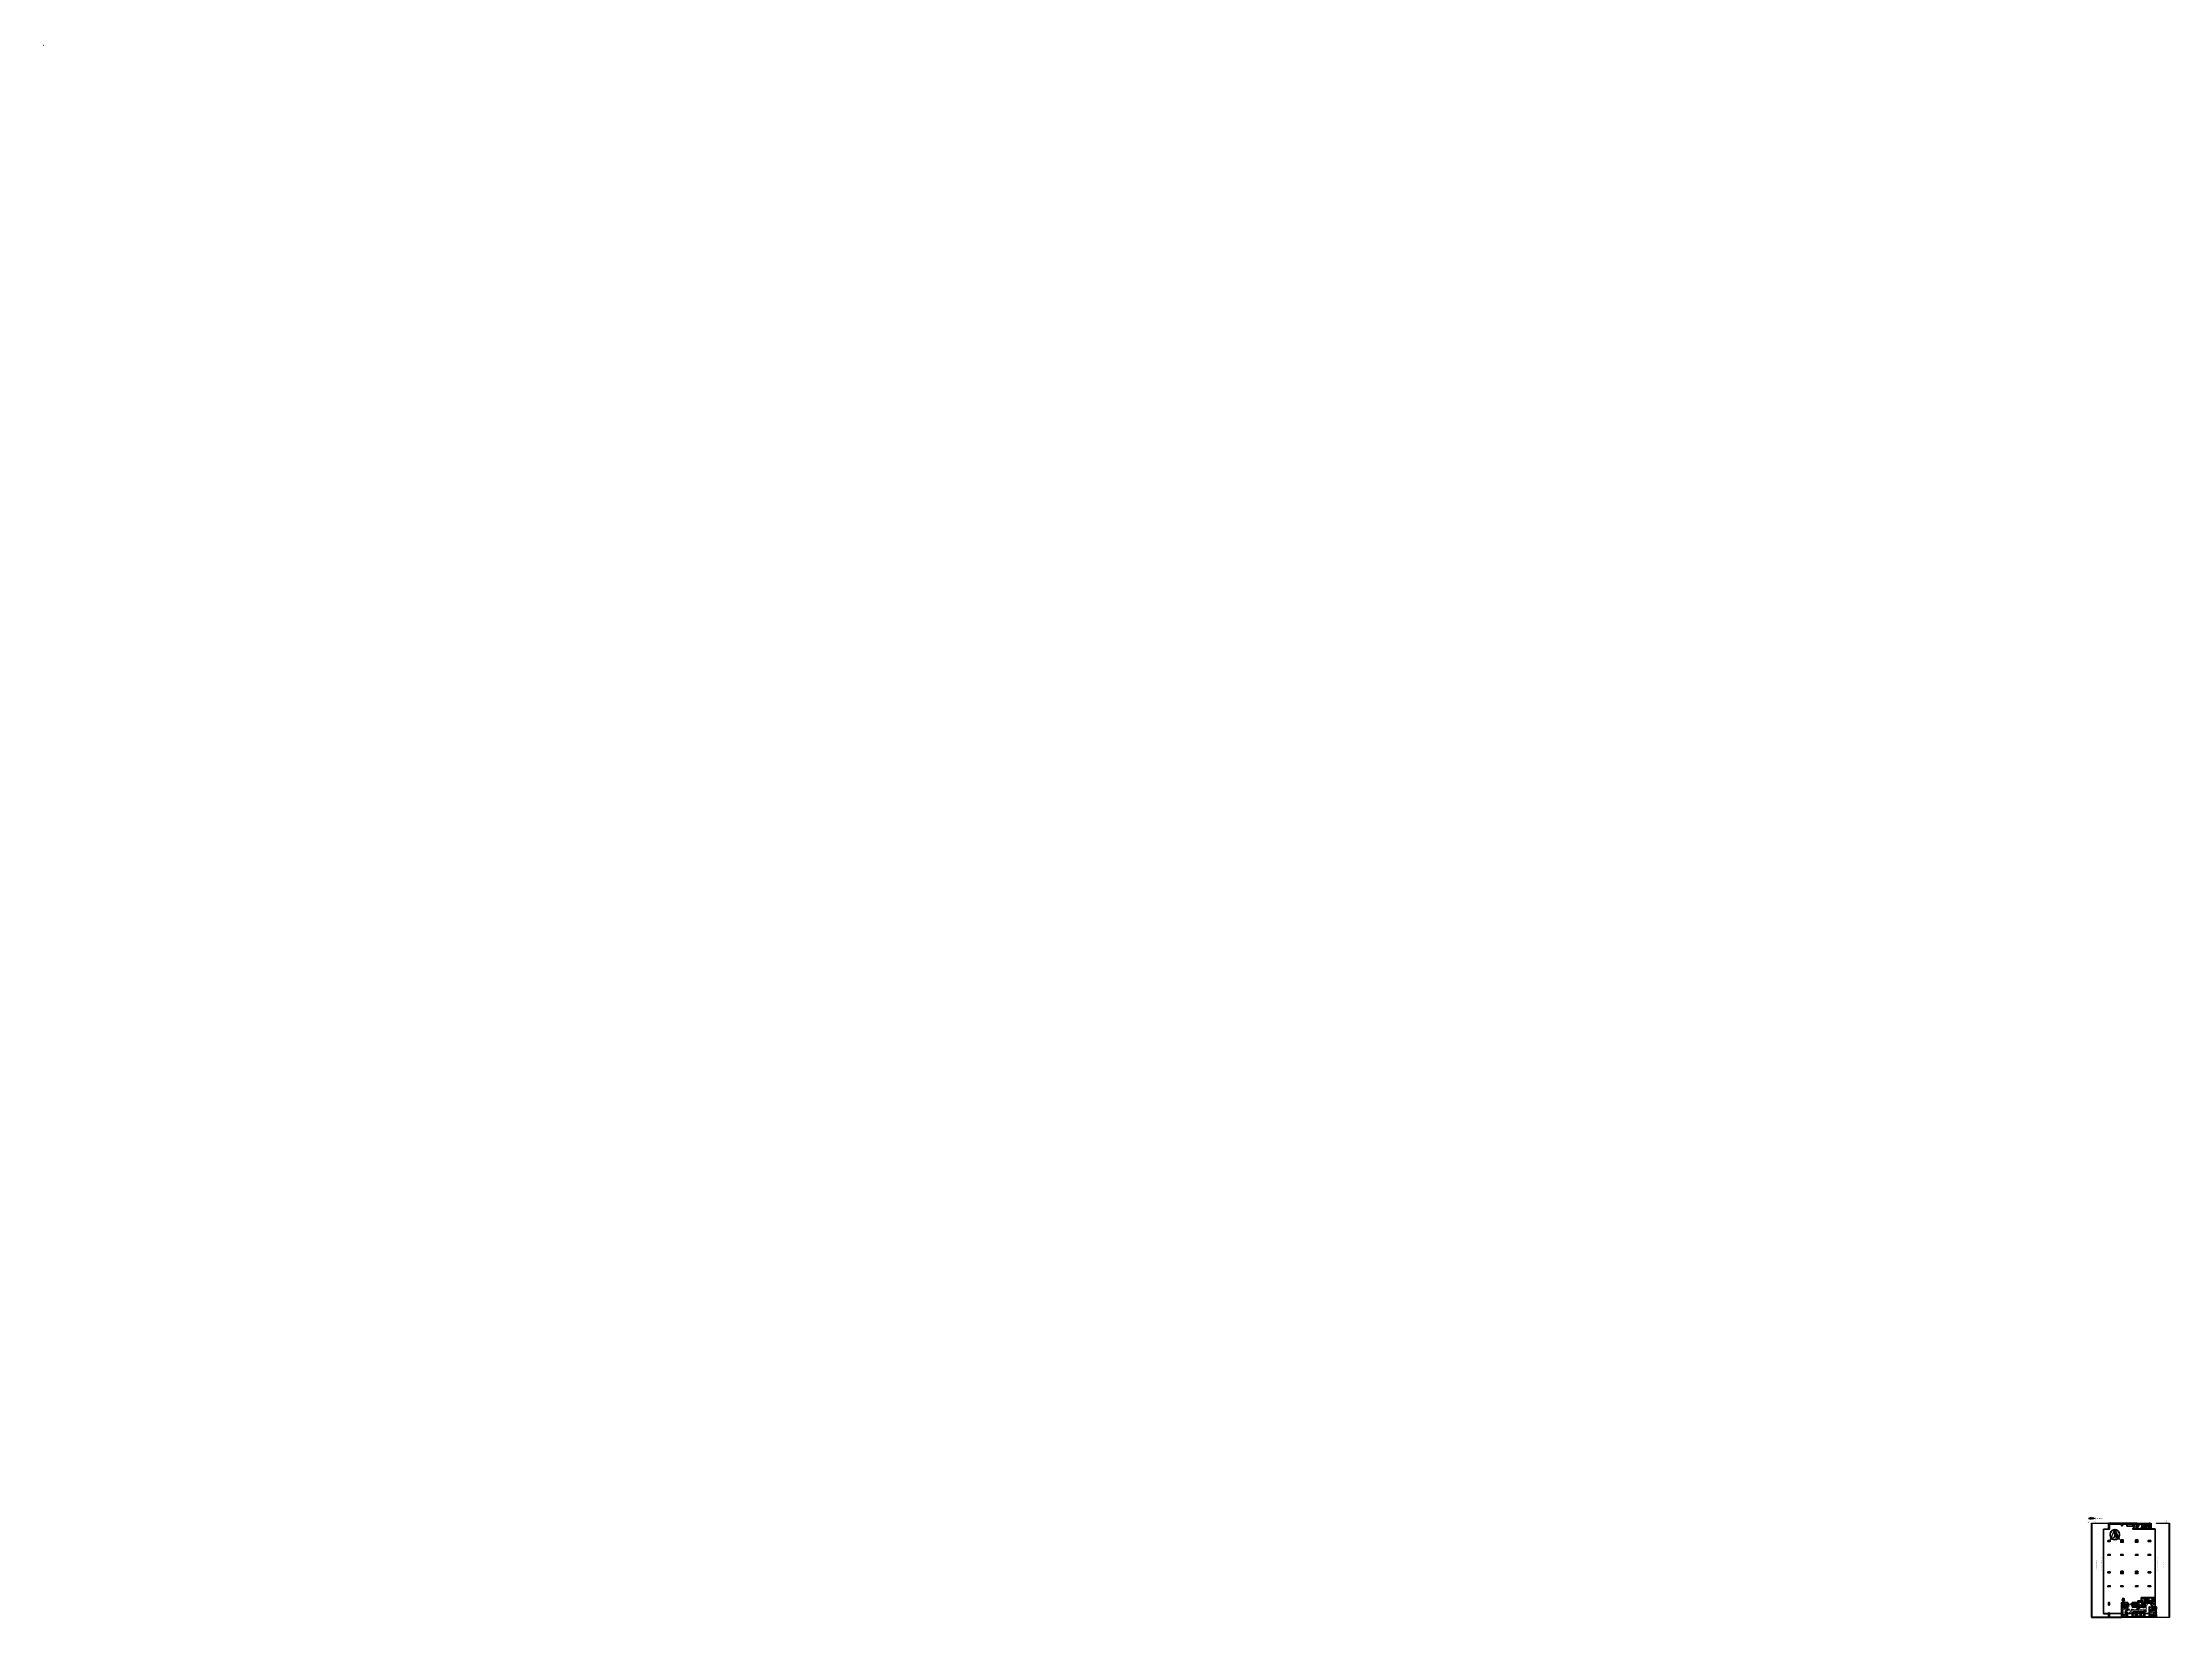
# Model space of a CAD drawing. Header units: metres. Extents: x -692 to 1029, y -233 to 3386.
# Drawn here: x -692 to 539, y 2475 to 3386 of the extents above; entities that cross this region are included whole.
import ezdxf
from ezdxf.enums import TextEntityAlignment as Align
from ezdxf.lldxf.tags import DXFTag

# ---------------------------------------------------------------- set-up
doc = ezdxf.new("R2010")
doc.units = ezdxf.units.M
for name, pattern in [('CENTER2', [28.575, 19.05, -3.175, 3.175, -3.175]), ('CONTINUA', [0]), ('DASHED2', [9.525, 6.35, -3.175]), ('HIDDEN', [9.525, 6.35, -3.175]), ('LÍNEAS_OCULTASX2', [0.75, 0.5, -0.25])]:
    doc.linetypes.add(name, pattern=pattern)
for name, color, linetype in [('-ALAMBRADO', 7, 'Continuous'), ('-CN-GYD-ILUMINACION-EM', 1, 'Continuous'), ('-CN-GYD-TEXTOS', 7, 'Continuous'), ('0-amob', 251, 'Continuous'), ('1amobla', 253, 'Continuous'), ('A-columnas', 6, 'Continuous'), ('A_ACHU5', 255, 'Continuous'), ('A_METAL  PROY', 177, 'Continuous'), ('A_MUEBLES FIJOS', 252, 'Continuous'), ('AMOBLAMIENTO', 252, 'Continuous'), ('AREA LOCALES', 161, 'Continuous'), ('AREA PARQUEO', 253, 'Continuous'), ('AS_GL DETECCION_PISO 2', 7, 'Continuous'), ('ASCENSOR', 251, 'Continuous'), ('BYPASS', 7, 'Continuous'), ('CAJA DE PASO', 86, 'Continuous'), ('F-2', 253, 'Continuous'), ('GG_LAZO CONTROL DRIVERS', 82, 'Continuous'), ('GG_PISO 3', 8, 'Continuous'), ('GG_PISO 5', 8, 'Continuous'), ('H-muro', 251, 'Continuous'), ('JCA_PLANO 0', 8, 'Continuous'), ('LUMINARIA DE EMERGENCIA', 1, 'Continuous'), ('LUMINARIA EMERGENCIA DE EMPOTRAR', 1, 'Continuous'), ('LUMINARIA LED CIRCULAR', 7, 'Continuous'), ('LUZ LED INDIRECTA', 7, 'Continuous'), ('MARCO', 4, 'Continuous'), ('MUEBLE', 253, 'Continuous'), ('NORTE', 7, 'Continuous'), ('PLO_CORONA', 251, 'Continuous'), ('SENSOR MOVIMIENTO', 3, 'Continuous'), ('T', 1, 'Continuous'), ('TB', 7, 'Continuous'), ('TEXTO 3', 3, 'Continuous'), ('Textos-espacios', 3, 'Continuous')]:
    doc.layers.add(name, color=color, linetype=linetype)
for name, color, linetype, lineweight in [('-CN-GYD-LUMINARIA CINTA LED', 4, 'Continuous', 18), ('-CN-GYD-LUMINARIA LED HERMETICA', 1, 'Continuous', 5), ('-CN-GYD-TUBERIA PVC', 96, 'PVC_LINE', 25), ('-CN-GYD-TUBERÍA ILUMINACION', 5, 'Continuous', 18), ('-CN-GYD-TUBERÍA TOMACORRIENTE PVC', 86, 'Continuous', 18), ('-CN-INTERRUPTORES DE PARED', 3, 'Continuous', 20), ('_TEXTO', 7, 'Continuous', 9), ('Estructura', 250, 'Continuous', 40), ('L', 7, 'Continuous', 15), ('TEXTOS', 250, 'Continuous', 20), ('Textos 1', 7, 'Continuous', 25), ('Vidrio', 253, 'Continuous', 30)]:
    doc.layers.add(name, color=color, linetype=linetype, lineweight=lineweight)
for name, color, linetype, true_color in [('A-HATCH CONCRETO', 7, 'Continuous', 0xa8a8a8), ('HACHTCOLUMNA', 7, 'Continuous', 0x5c5c5c), ('JCA_HATCH 254', 7, 'Continuous', 0xc4c4c4), ('PROYECCION', 7, 'DASHED2', 0x474747)]:
    doc.layers.add(name, color=color, linetype=linetype, true_color=true_color)
doc.layers.add('DIM-25', color=253, linetype='Continuous', plot=False)
doc.layers.add('Muro', color=7, linetype='Continuous', lineweight=40, true_color=0x2e2e2e)
doc.styles.add('GYD', font='arial.ttf', dxfattribs={"height": 2.5})
doc.styles.add('ROMAN', font='ROMANS', dxfattribs={"width": 1.2})
doc.styles.add('STANDAR NEGRITA', font='ARIALNB.TTF', dxfattribs={"height": 0.2})
doc.styles.get("Standard").update_dxf_attribs({"font": 'arial.ttf'})
tags = doc.linetypes.add('EMT_LINE', pattern='A,0.5,-0.2,["EMT",Standard,S=0.1,R=0,X=-0.1,Y=-0.05],-0.25', length=0.95).pattern_tags.tags
tags[6] = DXFTag(74, 10)
tags = doc.linetypes.add('PVC_LINE', pattern='A,0.5,-0.2,["PVC",Standard,S=0.1,R=0,X=-0.1,Y=-0.05],-0.25', length=0.95).pattern_tags.tags
tags[6] = DXFTag(74, 10)
pattern_1 = [(180, (4.985, -38.812), (-6.00631, -10.40324), [1.50158, -10.51105]), (270, (4.2344, -38.812), (6.00631, -10.40324), [0.75079, -20.05569]), (270, (4.047, -38.812), (6.00631, -10.40324), [0.60063, -20.20584]), (270, (4.422, -38.812), (6.00631, -10.40324), [0.60063, -20.20584]), (240, (3.859, -38.812), (6.00631, -10.40324), [0.4805, -11.53212]), (300, (4.61, -38.812), (12.01262, -4e-09), [0.4805, -11.53212])]
pattern_2 = [(0, (0, 0), (0, 6.985), [5.08, -1.905]), (90, (0, 0), (-6.985, 4e-16), [5.08, -1.905])]

# ---------------------------------------------------------------- blocks, each defined once
blk = doc.blocks.new('Sensor 360º_')
at = {"layer": 'SENSOR MOVIMIENTO'}
for radius in [0.113, 0.054, 0.0375]:
    blk.add_circle((0, 0), radius, dxfattribs=at)
blk = doc.blocks.new('t')
at = {"layer": 'T'}
for p, q in [((0.01, 0.03), (0.2, 0.03)), ((0.01, -0.03), (0.2, -0.03))]:
    blk.add_line(p, q, dxfattribs=at)
blk.add_circle((0.07, 0), 0.075, dxfattribs=at)
blk = doc.blocks.new('Caja de paso')
at = {"layer": '-CN-GYD-TUBERÍA TOMACORRIENTE PVC', "const_width": 0.00173}
blk.add_lwpolyline([(-0.11, 0.07), (-0.11, -0.07, 0.414214), (-0.07, -0.11), (0.07, -0.11, 0.414214), (0.11, -0.07), (0.11, 0.07, 0.414214), (0.07, 0.11), (-0.07, 0.11, 0.414214)], format="xyb", close=True, dxfattribs=at)
at = {"layer": '-CN-GYD-TUBERÍA TOMACORRIENTE PVC'}
blk.add_lwpolyline([(-0.06, -0.08), (0.06, -0.08, 0.414214), (0.08, -0.06), (0.08, 0.06, 0.414214), (0.06, 0.08), (-0.06, 0.08, 0.414214), (-0.08, 0.06), (-0.08, -0.06, 0.414214)], format="xyb", close=True, dxfattribs=at)
at = {"layer": '-CN-GYD-TUBERÍA TOMACORRIENTE PVC', "linetype": 'LÍNEAS_OCULTASX2'}
for points in [[(-0.06, 0.06), (0.06, -0.06)], [(0.06, 0.06), (-0.06, -0.06)]]:
    blk.add_lwpolyline(points, dxfattribs=at)
at = {"layer": '-CN-GYD-TUBERÍA TOMACORRIENTE PVC'}
for centre in [(-0.06, 0.06), (0.06, 0.06), (-0.06, -0.06), (0.06, -0.06)]:
    blk.add_circle(centre, 0.00665, dxfattribs=at)
blk = doc.blocks.new('3x')
at = {"layer": '-ALAMBRADO'}
h = blk.add_hatch(color=256, dxfattribs=at)
edge = h.paths.add_edge_path()
edge.add_arc((0.1, 0.1), 0.025, 0, 360)
for p, q in [((-0.2, 0.1), (-0.3, -0.1)), ((-0.1, 0.1), (-0.2, -0.1)), ((0.1, 0.1), (-0.1, -0.1)), ((0.2, 0.1), (0.1, -0.1))]:
    blk.add_line(p, q, dxfattribs=at)
blk.add_lwpolyline([(0.3, 0.1), (0.2, 0.1)], dxfattribs=at)
blk.add_circle((0.1, 0.1), 0.025, dxfattribs=at)
blk = doc.blocks.new('*U29')
at = {"layer": '-ALAMBRADO'}
blk.add_blockref('3x', (0, 0), dxfattribs=at)
blk = doc.blocks.new('2x')
at = {"layer": '-ALAMBRADO'}
h = blk.add_hatch(color=256, dxfattribs=at)
edge = h.paths.add_edge_path()
edge.add_arc((0.1, 0.1), 0.025, 0, 360)
for p, q in [((-0.1, 0.1), (-0.2, -0.1)), ((0.1, 0.1), (-0.1, -0.1)), ((0.2, 0.1), (0.1, -0.1))]:
    blk.add_line(p, q, dxfattribs=at)
blk.add_lwpolyline([(0.3, 0.1), (0.2, 0.1)], dxfattribs=at)
blk.add_circle((0.1, 0.1), 0.025, dxfattribs=at)
blk = doc.blocks.new('*U28')
at = {"layer": '-ALAMBRADO'}
blk.add_blockref('2x', (0, 0), dxfattribs=at)
blk = doc.blocks.new('OJO DE BUEY 12W')
at = {"layer": 'JCA_HATCH 254', "transparency": 33554687}
h = blk.add_hatch(color=256, dxfattribs=at)
h.dxf.hatch_style = 1
h.paths.add_polyline_path([(-104, 0, 1), (104, 0, 1)])
h.paths.add_polyline_path([(73, 0, -1), (-73, 0, -1)], flags=16)
at = {"layer": 'LUMINARIA LED CIRCULAR', "linetype": 'EMT_LINE', "lineweight": 5, "ltscale": 10}
h = blk.add_hatch(color=256, dxfattribs=at)
h.dxf.hatch_style = 1
h.set_gradient(color1=(147, 149, 152), color2=(248, 246, 176), name='SPHERICAL')
edge = h.paths.add_edge_path()
edge.add_arc((0, 0), 72.7, 0, 360)
at = {"layer": 'LUMINARIA LED CIRCULAR', "linetype": 'Continuous', "lineweight": 5, "ltscale": 10}
for radius in [104, 72.7]:
    blk.add_circle((0, 0), radius, dxfattribs=at)
blk = doc.blocks.new('*U35')
at = {"layer": '-CN-GYD-ILUMINACION-EM', "ltscale": 0.3}
for p, q in [((-145, 270), (-200, 170)), ((-114, 285), (-197, 136)), ((-193, 144), (-193, 144)), ((-119, 277), (-119, 277)), ((-145, -270), (-200, -170)), ((-114, -285), (-197, -136)), ((-193, -144), (-193, -144)), ((-119, -277), (-119, -277))]:
    blk.add_line(p, q, dxfattribs=at)
at = {"layer": '-CN-GYD-ILUMINACION-EM'}
for p, q in [((-104, 116), (-104, -116)), ((-94, 114), (-94, -114)), ((0, 217), (-46, 217)), ((0, 207), (-40, 207)), ((0, -217), (0, 217)), ((-46, -217), (0, -217)), ((-40, -207), (0, -207))]:
    blk.add_line(p, q, dxfattribs=at)
for points in [[(-96, 130), (-110, 138)], [(-46, 217), (-104, 116)], [(-40, 207), (-94, 114)], [(-56, 199), (-70, 208)], [(-96, -130), (-110, -138)], [(-46, -217), (-104, -116)], [(-40, -207), (-94, -114)], [(-56, -199), (-70, -208)]]:
    blk.add_lwpolyline(points, dxfattribs=at)
at = {"layer": '-CN-GYD-ILUMINACION-EM', "ltscale": 0.3}
for centre, radius, start, end in [((-183, 161), 19.1, 150.971532, 240.971532), ((-156, 211), 85.5, 240.971532, 60.971532), ((-128, 260), 19.1, 60.971532, 150.971532), ((-183, -161), 19.1, 119.028468, 209.028468), ((-156, -211), 85.5, 299.028468, 119.028468), ((-128, -260), 19.1, 209.028468, 299.028468)]:
    blk.add_arc(centre, radius, start, end, dxfattribs=at)
at = {"layer": '-CN-GYD-TEXTOS', "style": 'GYD'}
blk.add_attdef('5', (-68, -406), '', height=125, rotation=90, dxfattribs=at)
blk = doc.blocks.new('A$Cf847e5f9')
h = blk.add_hatch(color=256)
h.dxf.hatch_style = 1
h.paths.add_polyline_path([(6.6, 18), (7.1, 19.1, 0.618991), (-0.9, 0.9), (-0.5, 2, -0.58483)])
h.paths.add_polyline_path([(8.1, 19.1), (8.5, 18, -0.58483), (15.6, 2), (16.1, 0.9, 0.618991)])
h = blk.add_hatch(color=256)
h.dxf.hatch_style = 1
h.paths.add_polyline_path([(14.7, -0.5), (13.8, 0.1, -0.344197), (1.4, 0.1), (0.5, -0.5, 0.361596)])
at = {"true_color": 0x636466}
h = blk.add_hatch(color=251, dxfattribs=at)
h.dxf.hatch_style = 1
h.paths.add_polyline_path([(7.6, 20.2), (7.6, 4.1), (17.6, -2.4)])
for points in [[(-2.4, -2.4), (7.6, 4.1)], [(17.6, -2.4), (7.6, 4.1)]]:
    blk.add_lwpolyline(points)
at = {"layer": 'NORTE'}
for q in [(-2.4, -2.4), (17.6, -2.4)]:
    blk.add_line((7.6, 20.2), q, dxfattribs=at)
blk.add_lwpolyline([(7.6, 4.1), (7.6, 20.2)], dxfattribs=at)
for radius, start, end in [(11.1, 92.5879, 219.6164), (10.1, 95.4614, 216.7429), (10.1, 232.0134, 307.9866), (11.1, 320.3836, 87.4121), (10.1, 323.2571, 84.5386), (11.1, 230.2404, 309.7596)]:
    blk.add_arc((7.6, 8), radius, start, end, dxfattribs=at)
at = {"layer": 'NORTE', "insert": (5.9, 2.4), "char_height": 4, "attachment_point": 1}
blk.add_mtext_dynamic_manual_height_columns('N', width=1.323, gutter_width=12.5, heights=[0], dxfattribs=at)
blk = doc.blocks.new('TB')
at = {"layer": 'TB'}
h = blk.add_hatch(color=256, dxfattribs=at)
h.dxf.hatch_style = 1
h.paths.add_polyline_path([(0.16, 0), (-0.16, 0.16), (-0.16, 0)])
blk.add_lwpolyline([(-0.16, 0.16), (0.16, 0.16), (0.16, 0), (-0.16, 0)], close=True, dxfattribs=at)
blk.add_lwpolyline([(0.16, 0), (-0.16, 0.16)], dxfattribs=at)
blk = doc.blocks.new('*U47')
at = {"layer": '-CN-GYD-ILUMINACION-EM', "ltscale": 0.3}
for p, q in [((-145, 270), (-200, 170)), ((-114, 285), (-197, 136)), ((-193, 144), (-193, 144)), ((-119, 277), (-119, 277)), ((-145, -270), (-200, -170)), ((-114, -285), (-197, -136)), ((-193, -144), (-193, -144)), ((-119, -277), (-119, -277))]:
    blk.add_line(p, q, dxfattribs=at)
at = {"layer": '-CN-GYD-ILUMINACION-EM'}
for p, q in [((-104, 116), (-104, -116)), ((-94, 114), (-94, -114)), ((0, 217), (-46, 217)), ((0, 207), (-40, 207)), ((0, -217), (0, 217)), ((-46, -217), (0, -217)), ((-40, -207), (0, -207))]:
    blk.add_line(p, q, dxfattribs=at)
for points in [[(-96, 130), (-110, 138)], [(-46, 217), (-104, 116)], [(-40, 207), (-94, 114)], [(-56, 199), (-70, 208)], [(-96, -130), (-110, -138)], [(-46, -217), (-104, -116)], [(-40, -207), (-94, -114)], [(-56, -199), (-70, -208)]]:
    blk.add_lwpolyline(points, dxfattribs=at)
at = {"layer": '-CN-GYD-ILUMINACION-EM', "ltscale": 0.3}
for centre, radius, start, end in [((-183, 161), 19.1, 150.971532, 240.971532), ((-156, 211), 85.5, 240.971532, 60.971532), ((-128, 260), 19.1, 60.971532, 150.971532), ((-183, -161), 19.1, 119.028468, 209.028468), ((-156, -211), 85.5, 299.028468, 119.028468), ((-128, -260), 19.1, 209.028468, 299.028468)]:
    blk.add_arc(centre, radius, start, end, dxfattribs=at)
at = {"layer": '-CN-GYD-TEXTOS', "style": 'GYD'}
blk.add_attdef('5', (-68, -406), '', height=125, rotation=90, dxfattribs=at)
blk = doc.blocks.new('*U50')
at = {"layer": '-CN-GYD-ILUMINACION-EM', "ltscale": 0.3}
for p, q in [((-145, 270), (-200, 170)), ((-114, 285), (-197, 136)), ((-193, 144), (-193, 144)), ((-119, 277), (-119, 277)), ((-145, -270), (-200, -170)), ((-114, -285), (-197, -136)), ((-193, -144), (-193, -144)), ((-119, -277), (-119, -277))]:
    blk.add_line(p, q, dxfattribs=at)
at = {"layer": '-CN-GYD-ILUMINACION-EM'}
for p, q in [((-104, 116), (-104, -116)), ((-94, 114), (-94, -114)), ((0, 217), (-46, 217)), ((0, 207), (-40, 207)), ((0, -217), (0, 217)), ((-46, -217), (0, -217)), ((-40, -207), (0, -207))]:
    blk.add_line(p, q, dxfattribs=at)
for points in [[(-96, 130), (-110, 138)], [(-46, 217), (-104, 116)], [(-40, 207), (-94, 114)], [(-56, 199), (-70, 208)], [(-96, -130), (-110, -138)], [(-46, -217), (-104, -116)], [(-40, -207), (-94, -114)], [(-56, -199), (-70, -208)]]:
    blk.add_lwpolyline(points, dxfattribs=at)
at = {"layer": '-CN-GYD-ILUMINACION-EM', "ltscale": 0.3}
for centre, radius, start, end in [((-183, 161), 19.1, 150.971532, 240.971532), ((-156, 211), 85.5, 240.971532, 60.971532), ((-128, 260), 19.1, 60.971532, 150.971532), ((-183, -161), 19.1, 119.028468, 209.028468), ((-156, -211), 85.5, 299.028468, 119.028468), ((-128, -260), 19.1, 209.028468, 299.028468)]:
    blk.add_arc(centre, radius, start, end, dxfattribs=at)
at = {"layer": '-CN-GYD-TEXTOS', "style": 'GYD'}
blk.add_attdef('5', (-68, -406), '', height=125, rotation=90, dxfattribs=at)
blk = doc.blocks.new('LUMINARIA HERMETICA 40W')
h = blk.add_hatch()
h.set_pattern_fill('SWAMP', color=252, scale=0.472938, angle=180)
h.set_pattern_definition(pattern_1)
h.paths.add_polyline_path([(-24, 55), (23, 55), (23, 585), (-24, 585)])
h = blk.add_hatch()
h.set_pattern_fill('SWAMP', color=252, scale=0.472938, angle=180)
h.set_pattern_definition(pattern_1)
h.paths.add_polyline_path([(-24, -585), (23, -585), (23, -55), (-24, -55)])
at = {"layer": '-CN-INTERRUPTORES DE PARED', "color": 1, "extrusion": (0, 0, -1)}
for p, q in [((-46, 585), (46, 585)), ((-46, 55), (-46, 585)), ((46, 585), (46, 559)), ((46, 559), (46, 55)), ((-46, -559), (-46, -55)), ((-46, -585), (-46, -559)), ((46, -585), (-46, -585)), ((46, -55), (46, -585))]:
    blk.add_line(p, q, dxfattribs=at)
at = {"layer": '-CN-INTERRUPTORES DE PARED', "color": 1}
for p, q in [((46, 55), (-46, 55)), ((0, 55), (0, -55)), ((46, -55), (46, 55)), ((-46, -55), (46, -55)), ((-16, -587), (-17, -588)), ((-17, -588), (-17, -589)), ((-17, -589), (-17, -595)), ((-17, -595), (-12, -595)), ((-15, -587), (-16, -587)), ((-12, -596), (-16, -596)), ((-16, -596), (-16, -604)), ((-16, -604), (-12, -604)), ((-16, -605), (-16, -615)), ((-12, -605), (-16, -605)), ((-16, -615), (-14, -617)), ((-13, -587), (-15, -587)), ((-14, -617), (-14, -621)), ((-14, -621), (-14, -623)), ((-14, -623), (-11, -626)), ((-13, -587), (-13, -585)), ((-13, -585), (0, -585)), ((-12, -588), (-13, -587)), ((0, -587), (-13, -587)), ((-11, -589), (-12, -588)), ((-12, -595), (-12, -596)), ((-12, -604), (-12, -605)), ((-8, -588), (-11, -589)), ((-11, -626), (0, -626)), ((-7, -588), (-8, -588)), ((-3, -587), (-7, -588)), ((0, -587), (-3, -587)), ((13, -585), (0, -585)), ((0, -587), (3, -587)), ((0, -587), (13, -587)), ((11, -626), (0, -626)), ((3, -587), (7, -588)), ((7, -588), (8, -588)), ((8, -588), (11, -589)), ((11, -589), (12, -588)), ((14, -623), (11, -626)), ((12, -588), (13, -587)), ((17, -595), (12, -595)), ((12, -595), (12, -596)), ((12, -596), (16, -596)), ((16, -604), (12, -604)), ((12, -604), (12, -605)), ((12, -605), (16, -605)), ((13, -587), (13, -585)), ((13, -587), (15, -587)), ((16, -615), (14, -617)), ((14, -617), (14, -621)), ((14, -621), (14, -623)), ((15, -587), (16, -587)), ((16, -587), (17, -588)), ((16, -596), (16, -604)), ((16, -605), (16, -615)), ((17, -588), (17, -589)), ((17, -589), (17, -595))]:
    blk.add_line(p, q, dxfattribs=at)
for points in [[(-46, 55), (-46, -55)], [(-17, -594), (-11, -594), (-8, -594), (0, -594)], [(-14, -617), (0, -617)], [(-12, -595), (0, -595)], [(-12, -596), (0, -596)], [(-12, -604), (0, -604)], [(-12, -605), (0, -605)], [(-11, -589), (-11, -595)], [(-9, -615), (-11, -617)], [(-7, -605), (-7, -615), (-9, -615), (-9, -605)], [(-8, -588), (-8, -595)], [(-8, -604), (-8, -596)], [(-7, -615), (-4, -617)], [(17, -594), (11, -594), (8, -594), (0, -594)], [(12, -595), (0, -595)], [(12, -596), (0, -596)], [(12, -604), (0, -604)], [(12, -605), (0, -605)], [(14, -617), (0, -617)], [(7, -615), (4, -617)], [(7, -605), (7, -615), (9, -615), (9, -605)], [(8, -588), (8, -595)], [(8, -604), (8, -596)], [(9, -615), (11, -617)], [(11, -589), (11, -595)]]:
    blk.add_lwpolyline(points, dxfattribs=at)
at = {"color": 1}
for points in [[(23, 55), (-24, 55), (-24, 585), (23, 585)], [(23, -585), (-24, -585), (-24, -55), (23, -55)]]:
    blk.add_lwpolyline(points, close=True, dxfattribs=at)
blk = doc.blocks.new('*U58')
at = {"layer": '-CN-GYD-ILUMINACION-EM', "ltscale": 0.3}
for p, q in [((-145, 270), (-200, 170)), ((-114, 285), (-197, 136)), ((-193, 144), (-193, 144)), ((-119, 277), (-119, 277)), ((-145, -270), (-200, -170)), ((-114, -285), (-197, -136)), ((-193, -144), (-193, -144)), ((-119, -277), (-119, -277))]:
    blk.add_line(p, q, dxfattribs=at)
at = {"layer": '-CN-GYD-ILUMINACION-EM'}
for p, q in [((-104, 116), (-104, -116)), ((-94, 114), (-94, -114)), ((0, 217), (-46, 217)), ((0, 207), (-40, 207)), ((0, -217), (0, 217)), ((-46, -217), (0, -217)), ((-40, -207), (0, -207))]:
    blk.add_line(p, q, dxfattribs=at)
for points in [[(-96, 130), (-110, 138)], [(-46, 217), (-104, 116)], [(-40, 207), (-94, 114)], [(-56, 199), (-70, 208)], [(-96, -130), (-110, -138)], [(-46, -217), (-104, -116)], [(-40, -207), (-94, -114)], [(-56, -199), (-70, -208)]]:
    blk.add_lwpolyline(points, dxfattribs=at)
at = {"layer": '-CN-GYD-ILUMINACION-EM', "ltscale": 0.3}
for centre, radius, start, end in [((-183, 161), 19.1, 150.971532, 240.971532), ((-156, 211), 85.5, 240.971532, 60.971532), ((-128, 260), 19.1, 60.971532, 150.971532), ((-183, -161), 19.1, 119.028468, 209.028468), ((-156, -211), 85.5, 299.028468, 119.028468), ((-128, -260), 19.1, 209.028468, 299.028468)]:
    blk.add_arc(centre, radius, start, end, dxfattribs=at)
at = {"layer": '-CN-GYD-TEXTOS', "style": 'GYD'}
blk.add_attdef('5', (-68, -406), '', height=125, rotation=90, dxfattribs=at)
blk = doc.blocks.new('*U59')
at = {"layer": '-CN-GYD-ILUMINACION-EM', "ltscale": 0.3}
for p, q in [((-145, 270), (-200, 170)), ((-114, 285), (-197, 136)), ((-193, 144), (-193, 144)), ((-119, 277), (-119, 277)), ((-145, -270), (-200, -170)), ((-114, -285), (-197, -136)), ((-193, -144), (-193, -144)), ((-119, -277), (-119, -277))]:
    blk.add_line(p, q, dxfattribs=at)
at = {"layer": '-CN-GYD-ILUMINACION-EM'}
for p, q in [((-104, 116), (-104, -116)), ((-94, 114), (-94, -114)), ((0, 217), (-46, 217)), ((0, 207), (-40, 207)), ((0, -217), (0, 217)), ((-46, -217), (0, -217)), ((-40, -207), (0, -207))]:
    blk.add_line(p, q, dxfattribs=at)
for points in [[(-96, 130), (-110, 138)], [(-46, 217), (-104, 116)], [(-40, 207), (-94, 114)], [(-56, 199), (-70, 208)], [(-96, -130), (-110, -138)], [(-46, -217), (-104, -116)], [(-40, -207), (-94, -114)], [(-56, -199), (-70, -208)]]:
    blk.add_lwpolyline(points, dxfattribs=at)
at = {"layer": '-CN-GYD-ILUMINACION-EM', "ltscale": 0.3}
for centre, radius, start, end in [((-183, 161), 19.1, 150.971532, 240.971532), ((-156, 211), 85.5, 240.971532, 60.971532), ((-128, 260), 19.1, 60.971532, 150.971532), ((-183, -161), 19.1, 119.028468, 209.028468), ((-156, -211), 85.5, 299.028468, 119.028468), ((-128, -260), 19.1, 209.028468, 299.028468)]:
    blk.add_arc(centre, radius, start, end, dxfattribs=at)
at = {"layer": '-CN-GYD-TEXTOS', "style": 'GYD'}
blk.add_attdef('5', (-68, -406), '', height=125, rotation=90, dxfattribs=at)
blk = doc.blocks.new('Salida_3.8W')
h = blk.add_hatch()
h.set_pattern_fill('ANGLE', color=256)
h.set_pattern_definition(pattern_2)
h.paths.add_polyline_path([(0.4, 0), (0.4, 0.3), (-0.4, 0.3), (-0.4, 0)])
h.paths.add_polyline_path([(-0.4, 0), (-0.4, 0.3), (0.4, 0.3), (0.4, 0)], flags=16)
h = blk.add_hatch()
h.set_pattern_fill('ANGLE', color=256)
h.set_pattern_definition(pattern_2)
h.paths.add_polyline_path([(0.4, 0), (0.4, 0.3), (-0.4, 0.3), (-0.4, 0)])
h.paths.add_polyline_path([(-0.4, 0), (-0.4, 0.3), (0.4, 0.3), (0.4, 0)], flags=16)
at = {"layer": 'L'}
h = blk.add_hatch(dxfattribs=at)
h.set_pattern_fill('ANGLE', color=3)
h.set_pattern_definition([(0, (-44.6785, -37.2514), (0, 6.985), [5.08, -1.905]), (90, (-44.6785, -37.2514), (-6.985, 4e-16), [5.08, -1.905])])
h.paths.add_polyline_path([(0.4, 0), (0.4, 0.3), (-0.4, 0.3), (-0.4, 0)])
h.paths.add_polyline_path([(-0.4, 0), (-0.4, 0.3), (0.4, 0.3), (0.4, 0)], flags=16)
h = blk.add_hatch(color=3, dxfattribs=at)
h.paths.add_polyline_path([(0.4, 0), (0.4, 0.3), (-0.4, 0.3), (-0.4, 0)])
h.paths.add_polyline_path([(-0.4, 0), (-0.4, 0.3), (0.4, 0.3), (0.4, 0)], flags=16)
at = {"layer": 'L', "color": 3}
blk.add_lwpolyline([(-0.4, 0.3), (0.4, 0.3), (0.4, 0), (-0.4, 0)], close=True, dxfattribs=at)
blk.add_lwpolyline([(-0.4, 0.3), (0.4, 0.3), (0.4, 0), (-0.4, 0)], close=True, dxfattribs=at)
at = {"layer": 'L', "color": 3, "insert": (0, 0.1, 712.7), "char_height": 0.15, "width": 0.848, "attachment_point": 5}
blk.add_mtext('\\pxqc;SALIDA', dxfattribs=at)
blk = doc.blocks.new('*U66')
at = {"layer": '-CN-GYD-ILUMINACION-EM', "ltscale": 0.3}
for p, q in [((-145, 270), (-200, 170)), ((-114, 285), (-197, 136)), ((-193, 144), (-193, 144)), ((-119, 277), (-119, 277)), ((-145, -270), (-200, -170)), ((-114, -285), (-197, -136)), ((-193, -144), (-193, -144)), ((-119, -277), (-119, -277))]:
    blk.add_line(p, q, dxfattribs=at)
at = {"layer": '-CN-GYD-ILUMINACION-EM'}
for p, q in [((-104, 116), (-104, -116)), ((-94, 114), (-94, -114)), ((0, 217), (-46, 217)), ((0, 207), (-40, 207)), ((0, -217), (0, 217)), ((-46, -217), (0, -217)), ((-40, -207), (0, -207))]:
    blk.add_line(p, q, dxfattribs=at)
for points in [[(-96, 130), (-110, 138)], [(-46, 217), (-104, 116)], [(-40, 207), (-94, 114)], [(-56, 199), (-70, 208)], [(-96, -130), (-110, -138)], [(-46, -217), (-104, -116)], [(-40, -207), (-94, -114)], [(-56, -199), (-70, -208)]]:
    blk.add_lwpolyline(points, dxfattribs=at)
at = {"layer": '-CN-GYD-ILUMINACION-EM', "ltscale": 0.3}
for centre, radius, start, end in [((-183, 161), 19.1, 150.971532, 240.971532), ((-156, 211), 85.5, 240.971532, 60.971532), ((-128, 260), 19.1, 60.971532, 150.971532), ((-183, -161), 19.1, 119.028468, 209.028468), ((-156, -211), 85.5, 299.028468, 119.028468), ((-128, -260), 19.1, 209.028468, 299.028468)]:
    blk.add_arc(centre, radius, start, end, dxfattribs=at)
at = {"layer": '-CN-GYD-TEXTOS', "style": 'GYD'}
blk.add_attdef('5', (-68, -406), '', height=125, rotation=90, dxfattribs=at)
blk = doc.blocks.new('A$C14b492fb')
at = {"layer": '-CN-INTERRUPTORES DE PARED', "color": 3, "extrusion": (0, 0, -1)}
blk.add_lwpolyline([(0, 0.4), (0, 0), (-0.1, 0)], dxfattribs=at)
blk.add_circle((-0.1, 0.4), 0.106, dxfattribs=at)
blk = doc.blocks.new('A$Cfe640b9a')
at = {"layer": '-CN-INTERRUPTORES DE PARED'}
h = blk.add_hatch(dxfattribs=at)
h.set_pattern_fill('SWAMP', color=252, scale=0.5, angle=90)
h.set_pattern_definition([(270, (-2.052306, -0.42678), (0.0663011, -0.0153116), [0.0038279, -0.02679527]), (5e-10, (-2.052306, -0.428697), (0.06630109, 0.01531158), [0.00478487, -0.1278173]), (5e-10, (-2.052306, -0.429175), (0.06630109, 0.01531158), [0.0038279, -0.1287743]), (5e-10, (-2.052306, -0.428218), (0.06630109, 0.01531158), [0.0038279, -0.1287743]), (346.9961, (-2.052306, -0.429654), (0.0663011, 0.01531158), [0.00272185, -0.0653243]), (13.0039, (-2.052306, -0.42774), (3e-11, 0.03062316), [0.00272185, -0.0653243])])
h.paths.add_polyline_path([(0.39, -0.5), (0.39, -0.42), (-6.03, -0.42), (-6.03, -0.5)])
h.paths.add_polyline_path([(0.39, -0.43), (0.39, -0.48), (0.39, -0.44)], flags=17)
at = {"layer": '-CN-INTERRUPTORES DE PARED', "color": 4}
for p, q in [((-6.06, -0.53), (-6.06, -0.39)), ((-6.06, -0.39), (0.39, -0.39)), ((0.39, -0.53), (-6.06, -0.53)), ((-6.03, -0.5), (-6.03, -0.42)), ((-6.03, -0.42), (0.39, -0.42)), ((0.39, -0.5), (-6.03, -0.5)), ((0.36, -0.42), (0.36, -0.5)), ((0.39, -0.39), (0.39, -0.53))]:
    blk.add_line(p, q, dxfattribs=at)
blk = doc.blocks.new('A$Cf6a103c6')
at = {"layer": '-CN-INTERRUPTORES DE PARED'}
h = blk.add_hatch(dxfattribs=at)
h.set_pattern_fill('SWAMP', color=252, scale=0.5, angle=90)
h.set_pattern_definition([(2e-16, (1.00104, -0.955465), (0.00826825, 0.0427351), [0.00206706, -0.01446944]), (90, (1.002075, -0.955465), (-0.008268254, 0.04273507), [0.00308414, -0.082386]), (90, (1.0023336, -0.955465), (-0.008268254, 0.04273507), [0.0024673, -0.08300283]), (90, (1.001817, -0.955465), (-0.008268254, 0.04273507), [0.0024673, -0.08300283]), (79.0499, (1.002592, -0.955465), (-0.00826825, 0.04273507), [0.0017411, -0.04178648]), (100.9501, (1.001558, -0.955465), (-0.01653651, 2e-11), [0.0017411, -0.04178648])])
h.paths.add_polyline_path([(1.1, 0.6), (1, 0.6), (1, -3.5), (1.1, -3.5)])
h.paths.add_polyline_path([(1, 0.6), (1, 0.6), (1, 0.6)])
at = {"layer": '-CN-GYD-LUMINARIA CINTA LED', "color": 4}
for p, q in [((1, 0.6), (1.1, 0.6)), ((1, -3.5), (1, 0.6)), ((1, -3.5), (1, 0.6)), ((1.1, 0.6), (1.1, -3.5)), ((1.1, 0.6), (1.1, -3.5)), ((1.1, -3.5), (1, -3.5)), ((1.1, -3.5), (1, -3.5))]:
    blk.add_line(p, q, dxfattribs=at)
blk.add_lwpolyline([(1, 0.6), (1.1, 0.6)], dxfattribs=at)
blk = doc.blocks.new('A$Cd32da91f')
at = {"layer": '-CN-GYD-TUBERÍA ILUMINACION', "linetype": 'EMT_LINE', "lineweight": 5, "ltscale": 10}
h = blk.add_hatch(color=256, dxfattribs=at)
h.dxf.hatch_style = 1
h.set_gradient(color1=(248, 215, 49), color2=(248, 215, 49), name='INVSPHERICAL')
h.paths.add_polyline_path([(0.1, 0), (0.1, 0), (0.1, 0), (0.1, 0), (0.1, 0), (0.1, -0.1), (0.1, -0.1), (0.1, -0.1), (0.1, -0.1), (0.1, -0.1), (0.1, -0.1), (0.1, -0.1), (0.1, -0.1), (0.1, -0.1), (0.1, -0.1), (0.1, -0.1), (0.1, -0.1), (0.1, -0.1), (0.1, -0.1), (0.1, -0.1), (0.1, -0.1), (0, -0.1), (0, -0.1), (0, -0.1), (0, -0.1), (0, -0.1), (0, -0.1), (0, -0.1), (0, -0.1), (0, 0), (0.1, 0), (0.1, 0), (0.1, 0), (0.1, 0)])
at = {"transparency": 33554687}
h = blk.add_hatch(color=256, dxfattribs=at)
h.dxf.hatch_style = 1
edge = h.paths.add_edge_path()
edge.add_ellipse((0.1, -0.1), major_axis=(0.0514, 0.0514), ratio=1, start_angle=0, end_angle=360)
edge.add_ellipse((0.1, -0.1), major_axis=(0.0584, 0.0584), ratio=1, start_angle=0, end_angle=360)
edge.add_ellipse((0.1, -0.1), major_axis=(0.0514, 0.0514), ratio=1, start_angle=0, end_angle=360)
edge.add_ellipse((0.1, -0.1), major_axis=(0.0584, 0.0584), ratio=1, start_angle=0, end_angle=360)
edge.add_ellipse((0.1, -0.1), major_axis=(0.0514, 0.0514), ratio=1, start_angle=0, end_angle=360)
edge.add_ellipse((0.1, -0.1), major_axis=(0.0584, 0.0584), ratio=1, start_angle=0, end_angle=360)
h = blk.add_hatch(dxfattribs=at)
h.set_pattern_fill('ANGLE', color=256)
h.set_pattern_definition(pattern_2)
edge = h.paths.add_edge_path()
edge.add_ellipse((0.1, -0.1), major_axis=(0.0584, 0.0584), ratio=1, start_angle=0, end_angle=360)
edge = h.paths.add_edge_path(flags=16)
edge.add_ellipse((0.1, -0.1), major_axis=(0.0372, 0.0372), ratio=1, start_angle=0, end_angle=360)
h = blk.add_hatch(color=256, dxfattribs=at)
h.dxf.hatch_style = 1
edge = h.paths.add_edge_path()
edge.add_ellipse((0.1, -0.1), major_axis=(0.0584, 0.0584), ratio=1, start_angle=0, end_angle=360)
edge = h.paths.add_edge_path(flags=16)
edge.add_ellipse((0.1, -0.1), major_axis=(0.0372, 0.0372), ratio=1, start_angle=0, end_angle=360)
at = {"layer": '-CN-GYD-TUBERÍA ILUMINACION', "linetype": 'Continuous', "ltscale": 10}
for major_axis in [(0.0584, 0.0584), (0.0372, 0.0372)]:
    blk.add_ellipse((0.1, -0.1), major_axis=major_axis, ratio=1, start_param=5.497787, end_param=11.780972, dxfattribs=at)
blk = doc.blocks.new('A$C078c93ae')
at = {"layer": 'LUMINARIA EMERGENCIA DE EMPOTRAR', "ltscale": 0.3}
h = blk.add_hatch(dxfattribs=at)
h.set_pattern_fill('ANSI31', color=256, scale=0.001)
h.set_pattern_definition([(45, (-0.005658, 0.0751944), (-0.00224506, 0.00224506), [])])
edge = h.paths.add_edge_path()
edge.add_arc((0.08, 0.08), 0.00949, 0, 360)
for radius in [0.0752, 0.00949]:
    blk.add_circle((0.08, 0.08, 0), radius, dxfattribs=at)
blk = doc.blocks.new('discap')
at = {"layer": 'TEXTO 3', "color": 0, "linetype": 'Continuous'}
for p, q in [((-179169, -277469), (-179154, -277610)), ((-178353, -278322), (-178426, -278155))]:
    blk.add_line(p, q, dxfattribs=at)
blk.add_lwpolyline([(-178974, -277120), (-178946, -277498), (-178511, -277498), (-178511, -277624), (-178926, -277624), (-178926, -277730), (-178352, -277730), (-178127, -278321), (-177953, -278254), (-177909, -278371), (-178198, -278488), (-178440, -277852), (-179047, -277852), (-179102, -276980)], dxfattribs=at)
for centre, radius, start, end in [((-178897, -278025), 619, 116.095409, 331.345034), ((-178897, -278025), 488, 121.794501, 344.571024), ((-178951, -276970), 152, 261.260295, 183.669693)]:
    blk.add_arc(centre, radius, start, end, dxfattribs=at)
blk = doc.blocks.new('MARCOE-102')
for p, q in [((0, 0), (0, -2.5)), ((0, 0), (1.75, 0)), ((1.75, 0), (1.75, -0.45)), ((0, -2.5), (1.75, -2.5)), ((0.175, -0.175), (1.575, -0.175)), ((0.175, -0.175), (0.175, -2.325)), ((0.175, -2.325), (1.575, -2.325)), ((1.375, -0.45), (1.375, -0.275)), ((1.375, -0.275), (1.575, -0.275)), ((1.75, -0.45), (1.375, -0.45)), ((1.375, -2.05), (1.375, -2.225)), ((1.75, -2.05), (1.375, -2.05)), ((1.375, -2.225), (1.575, -2.225)), ((1.575, -0.275), (1.575, -0.175)), ((1.575, -2.325), (1.575, -2.225)), ((1.75, -2.5), (1.75, -2.05))]:
    blk.add_line(p, q)
at = {"layer": 'MARCO'}
blk.add_lwpolyline([(0, 0), (0, -2.5), (1.75, -2.5), (1.75, -2.05), (1.375, -2.05), (1.375, -2.225), (1.575, -2.225), (1.575, -2.325), (0.175, -2.325), (0.175, -0.175), (1.575, -0.175), (1.575, -0.275), (1.375, -0.275), (1.375, -0.45), (1.75, -0.45), (1.75, 0), (0, 0)], dxfattribs=at)
blk = doc.blocks.new('ASCENSOR')
at = {"layer": '0-amob'}
for p, q in [((-1.7, -0.5), (-1.9, -0.5)), ((-1.9, -0.5), (-1.9, -0.6)), ((-1.7, -0.6), (-1.7, -0.5)), ((-1.7, -0.5), (-1.7, -0.5)), ((-1.7, -0.5), (-1.7, -0.5)), ((-1.7, -0.6), (-1.7, -0.6))]:
    blk.add_line(p, q, dxfattribs=at)
blk.add_lwpolyline([(-1.7, -0.6), (-1.7, 0.4), (-1.7, 0.4), (-1.7, 0.3), (-1.7, 0.3), (-1.7, 0.4), (-1.9, 0.4), (-1.9, 0.5)], dxfattribs=at)
at = {"layer": 'ASCENSOR'}
for p, q in [((-1.7, 0.4), (-1.7, 0.4)), ((-1.6, 0.4), (-1.7, 0.4)), ((-1.6, 0.4), (-1.7, 0.4)), ((-1.7, 0.4), (-1.7, 0.4)), ((-1.7, 0.4), (-1.7, 0.4)), ((-1.7, 0.4), (-1.7, 0.4)), ((-1.6, 0.4), (-1.7, 0.4)), ((-1.7, 0.4), (-1.6, 0.4)), ((-1.7, 0.4), (-1.7, 0.4)), ((-1.7, 0.4), (-1.7, 0.4)), ((-1.7, 0.4), (-1.7, 0.4)), ((-1.7, 0.4), (-1.7, 0.4)), ((-1.7, 0.4), (-1.7, 0.4)), ((-1.7, 0.4), (-1.7, 0.4)), ((-1.7, 0.4), (-1.7, 0.4)), ((-1.7, 0.4), (-1.7, 0.4)), ((-1.7, 0.4), (-1.7, 0.4)), ((-1.7, 0.4), (-1.7, 0.4)), ((-1.6, -1), (-1.6, 0.9)), ((-1.6, 0.9), (-1.6, -1)), ((-1.6, 0.9), (-1.6, 0.9)), ((-1.6, 0.9), (-1.6, 0.9)), ((-1.6, 0.4), (-1.6, 0.4)), ((-1.6, 0.4), (-1.6, 0.4)), ((-1.6, 0.4), (-1.6, 0.4)), ((-1.6, 0.4), (-1.6, 0.4)), ((-1.6, 0.4), (-1.6, 0.4)), ((-1.6, 0.4), (-1.6, 0.4)), ((-1.6, 0.4), (-1.6, 0.4)), ((-1.6, 0.4), (-1.6, 0.4)), ((-1.6, 0.4), (-1.6, 0.4)), ((-1.6, 0.4), (-1.6, 0.4)), ((-1.6, 0.4), (-1.6, 0.4)), ((-1.6, 0.4), (-1.6, 0.4)), ((-1.6, 0.4), (-1.6, 0.4)), ((-1.6, 0.4), (-1.6, 0.4)), ((-1.6, 0.4), (-1.6, 0.4)), ((-1.6, -0.1), (-1.6, 0.4)), ((-1.6, 0.4), (-1.6, -0.1)), ((-1.5, 0.8), (-1.5, 0.8)), ((-1.5, 0.8), (-1.5, 0.8)), ((-1.5, 0.8), (-1.5, 0.8)), ((-1.5, -1), (-1.5, 0.8)), ((-1.5, 0.8), (-0.1, 0.8)), ((-1.5, 0.4), (-1.5, 0.4)), ((-1.5, 0.4), (-1.5, 0.4)), ((-1.4, 0.4), (-1.5, 0.4)), ((-1.5, -0.1), (-1.5, 0.4)), ((-1.5, -0.1), (-1.5, 0.4)), ((-1.4, 0.4), (-1.4, 0.7)), ((-0.1, 0.7), (-1.4, 0.7)), ((-0.7, 0.9), (-0.9, 0.9)), ((-0.9, 0.9), (-0.9, 0.9)), ((-0.9, 0.8), (-0.9, 0.9)), ((-0.9, 0.9), (-0.9, 0.9)), ((-0.9, 0.9), (-0.9, 0.9)), ((-0.7, 0.9), (-0.9, 0.9)), ((-0.9, 0.8), (-0.9, 0.8)), ((-0.9, 0.8), (-0.9, 0.8)), ((-0.7, 0.8), (-0.9, 0.8)), ((-0.9, 0.8), (-0.7, 0.8)), ((-0.9, 0.8), (-0.8, 0.8)), ((-0.9, 0.8), (-0.8, 0.8)), ((-0.9, 0.8), (-0.8, 0.8)), ((-0.9, 0.8), (-0.8, 0.8)), ((-0.8, 0.8), (-0.9, 0.8)), ((-0.8, 0.8), (-0.9, 0.8)), ((-0.9, 0.8), (-0.9, 0.8)), ((-0.9, 0.8), (-0.9, 0.8)), ((-0.8, 0.8), (-0.8, 0.8)), ((-0.8, 0.8), (-0.8, 0.8)), ((-0.8, 0.8), (-0.8, 0.8)), ((-0.8, 0.8), (-0.8, 0.8)), ((-0.8, 0.8), (-0.8, 0.8)), ((-0.8, 0.8), (-0.8, 0.8)), ((-0.8, 0.8), (-0.8, 0.8)), ((-0.8, 0.8), (-0.8, 0.8)), ((-0.8, 0.8), (-0.8, 0.8)), ((-0.8, 0.8), (-0.8, 0.8)), ((-0.8, 0.8), (-0.8, 0.8)), ((-0.8, 0.8), (-0.8, 0.8)), ((-0.8, 0.8), (-0.8, 0.8)), ((-0.8, 0.8), (-0.8, 0.8)), ((-0.8, 0.8), (-0.7, 0.8)), ((-0.8, 0.8), (-0.7, 0.8)), ((-0.8, 0.8), (-0.8, 0.8)), ((-0.8, 0.8), (-0.8, 0.8)), ((-0.8, 0.8), (-0.8, 0.8)), ((-0.7, 0.9), (-0.7, 0.9)), ((-0.7, 0.9), (-0.7, 0.9)), ((-0.7, 0.8), (-0.7, 0.9)), ((-0.7, 0.9), (-0.7, 0.9)), ((-0.7, 0.8), (-0.7, 0.8)), ((-0.1, 0.8), (-0.1, -0.9)), ((-0.1, 0.7), (-0.1, -0.9)), ((0, 0.6), (0, 0.6)), ((0, 0.5), (0, 0.6)), ((0, 0.6), (0, 0.5)), ((0, 0.5), (0, 0.6)), ((0, 0.6), (0, 0.5)), ((0.1, 0.6), (0, 0.6)), ((0, 0.6), (0.1, 0.6)), ((0, 0.6), (0, 0.6)), ((0, 0.6), (0, 0.6)), ((0, 0.6), (0, 0.6)), ((0.2, 0.6), (0, 0.6)), ((0.2, 0.6), (0, 0.6)), ((0.2, 0.6), (0, 0.6)), ((0, 0.5), (0.1, 0.5)), ((0, -0.6), (0, 0.5)), ((0.2, 0.7), (0.1, 0.7)), ((0.1, 0.7), (0.2, 0.7)), ((0.1, 0.6), (0.1, 0.7)), ((0.1, 0.4), (0.1, 0.6)), ((0.1, 0.6), (0.1, 0.6)), ((0.1, 0.6), (0.1, 0.6)), ((0.1, 0.5), (0.2, 0.5)), ((0.1, 0.5), (0.1, -0.6)), ((0.2, 0.4), (0.1, 0.4)), ((0.2, 0.7), (0.2, 0.4)), ((0.2, 0.6), (0.2, 0.6)), ((-1.6, -0.1), (-1.6, -0.1)), ((-1.6, -0.1), (-1.6, -0.1)), ((-1.6, -0.6), (-1.6, -0.1)), ((-1.6, -0.1), (-1.6, -0.6)), ((-1.6, -0.6), (-1.6, -0.6)), ((-1.6, -1), (-1.6, -1)), ((-1.6, -1), (-1.6, -1.1)), ((-1.5, -0.1), (-1.5, -0.1)), ((-1.5, -0.1), (-1.5, -0.1)), ((-1.5, -0.6), (-1.5, -0.1)), ((-1.5, -0.6), (-1.5, -0.1)), ((-1.4, -0.5), (-1.5, -0.5)), ((-1.5, -0.5), (-1.5, -0.6)), ((-1.5, -0.6), (-1.5, -0.6)), ((-0.1, -0.9), (-1.5, -0.9)), ((-1.5, -0.9), (-1.5, -1)), ((-1.5, -1), (-1.5, -1)), ((-1.4, -0.5), (-1.4, -0.9)), ((-0.1, -0.9), (-1.4, -0.9)), ((-0.9, -1), (-0.9, -1)), ((-0.9, -1), (-0.9, -1)), ((-0.7, -1), (-0.9, -1)), ((-0.9, -1), (-0.7, -1)), ((-0.9, -1), (-0.9, -1)), ((-0.9, -1), (-0.9, -1.1)), ((-0.9, -1), (-0.9, -1.1)), ((-0.7, -1.1), (-0.9, -1.1)), ((-0.9, -1.1), (-0.9, -1.1)), ((-0.7, -1.1), (-0.9, -1.1)), ((-0.8, -0.9), (-0.8, -1)), ((-0.8, -0.9), (-0.8, -1)), ((-0.8, -0.9), (-0.8, -0.9)), ((-0.8, -0.9), (-0.8, -0.9)), ((-0.8, -0.9), (-0.8, -0.9)), ((-0.8, -0.9), (-0.8, -0.9)), ((-0.8, -0.9), (-0.8, -0.9)), ((-0.8, -0.9), (-0.8, -0.9)), ((-0.8, -0.9), (-0.8, -0.9)), ((-0.8, -1), (-0.7, -1)), ((-0.8, -1), (-0.7, -1)), ((-0.8, -1), (-0.8, -1)), ((-0.8, -1), (-0.8, -1)), ((-0.8, -1), (-0.8, -1)), ((-0.8, -1), (-0.8, -1)), ((-0.9, -1), (-0.8, -1)), ((-0.9, -1), (-0.8, -1)), ((-0.9, -1), (-0.8, -1)), ((-0.9, -1), (-0.8, -1)), ((-0.8, -1), (-0.8, -1)), ((-0.8, -1), (-0.8, -1)), ((-0.8, -1), (-0.9, -1)), ((-0.8, -1), (-0.9, -1)), ((-0.9, -1), (-0.9, -1)), ((-0.9, -1), (-0.9, -1)), ((-0.8, -1), (-0.8, -1)), ((-0.8, -1), (-0.8, -1)), ((-0.7, -1), (-0.7, -1)), ((-0.7, -1), (-0.7, -1)), ((-0.7, -1), (-0.7, -1.1)), ((-0.7, -1), (-0.7, -1.1)), ((-0.7, -1.1), (-0.7, -1.1)), ((0.1, -0.6), (0, -0.6)), ((0, -0.7), (0, -0.6)), ((0, -0.6), (0, -0.7)), ((0, -0.7), (0, -0.6)), ((0, -0.6), (0, -0.7)), ((0, -0.7), (0.1, -0.7)), ((0.1, -0.7), (0, -0.7)), ((0, -0.7), (0, -0.7)), ((0, -0.7), (0, -0.7)), ((0, -0.7), (0, -0.7)), ((0.2, -0.7), (0, -0.7)), ((0.2, -0.7), (0, -0.7)), ((0, -0.8), (0, -0.7)), ((0.2, -0.8), (0, -0.8)), ((0.1, -0.6), (0.2, -0.6)), ((0.2, -0.6), (0.1, -0.6)), ((0.1, -0.6), (0.1, -0.7)), ((0.1, -0.7), (0.1, -0.7)), ((0.1, -0.8), (0.2, -0.8)), ((0.2, -0.8), (0.1, -0.8)), ((0.1, -0.8), (0.1, -0.8)), ((0.2, -0.8), (0.2, -0.6)), ((0.2, -0.8), (0.2, -0.7))]:
    blk.add_line(p, q, dxfattribs=at)
for centre, radius, start, end in [((0, 0.5), 0.006, 270, 0), ((0, 0.5), 0.003, 270, 0), ((0, 0.5), 0.003, 180, 270), ((0, 0.5), 0.006, 180, 270), ((0, -0.6), 0.006, 90, 180), ((0, -0.6), 0.003, 90, 180), ((0, -0.6), 0.003, 0, 90), ((0, -0.6), 0.006, 0, 90)]:
    blk.add_arc(centre, radius, start, end, dxfattribs=at)
at = {"layer": 'ASCENSOR', "xscale": 0.01999999999998181, "yscale": 0.01999999999998181, "zscale": 0.01999999999998181, "rotation": 270}
blk.add_blockref('MARCOE-102', (-1.6, -0.5), dxfattribs=at)
blk = doc.blocks.new('PUERTA BAÑOS')
at = {"layer": 'AMOBLAMIENTO'}
h = blk.add_hatch(color=255, dxfattribs=at)
edge = h.paths.add_edge_path()
edge.add_line((0, 0), (0, -0.6))
edge.add_arc((0, -0.6), 0.005, -90, 0, ccw=False)
edge.add_line((0, -0.6), (0, -0.6))
edge.add_arc((0, -0.6), 0.005, 180, 270, ccw=False)
edge.add_line((0, -0.6), (0, 0))
edge.add_arc((0, 0), 0.005, 90, 180, ccw=False)
edge.add_line((0, 0), (0, 0))
for p, q in [((0, -0.1), (0, 0)), ((0, 0), (0, 0)), ((0, 0), (0, 0)), ((0, 0), (0, 0)), ((0, 0), (0, 0)), ((0, 0), (0, 0)), ((0, 0), (0, -0.1)), ((0, -0.1), (0, -0.1))]:
    blk.add_line(p, q, dxfattribs=at)
blk.add_lwpolyline([(0, 0), (0, -0.6, -0.414214), (0, -0.6), (0, -0.6, -0.414214), (0, -0.6), (0, 0, -0.414214), (0, 0)], format="xyb", close=True, dxfattribs=at)
blk.add_circle((0, 0), 0.0025, dxfattribs=at)
at = {"layer": 'AMOBLAMIENTO', "ltscale": 0.1}
blk.add_arc((0, 0), 0.607, 177.5483, 270.1437, dxfattribs=at)
at = {"layer": 'AMOBLAMIENTO'}
for start, end in [(90, 180), (180, 270)]:
    blk.add_arc((0, 0), 0.005, start, end, dxfattribs=at)
blk = doc.blocks.new('INODORO')
at = {"layer": 'AMOBLAMIENTO'}
blk.add_hatch(color=255, dxfattribs=at).paths.add_polyline_path([(0, 0), (0, 0), (0, 0), (0, 0)])
at = {"layer": 'AMOBLAMIENTO', "extrusion": (-1.55665e-06, -4.47371e-06, 1)}
for p, q in [((-0.1, 0.2, 13.5), (-0.1, 0.3, 13.5)), ((0.1, 0.2, 13.5), (-0.1, 0.2, 13.5)), ((0, 0.2, 13.5), (-0.1, 0.2, 13.5)), ((-0.1, 0.2, 13.5), (-0.1, 0.2, 13.5)), ((0.1, 0.2, 13.5), (0, 0.2, 13.5)), ((0.1, 0.2, 13.5), (0.1, 0.3, 13.5)), ((0.1, 0.2, 13.5), (0.1, 0.2, 13.5))]:
    blk.add_line(p, q, dxfattribs=at)
at = {"layer": 'AMOBLAMIENTO', "extrusion": (-1.55665e-06, -4.47371e-06, 1), "elevation": 13.5, "flags": 128}
for points in [[(0.2, 0.4), (0.1, 0.1, -0.016701), (0.1, 0.1, -0.022806), (0.1, 0.1, -0.021821), (0.1, 0.1, -0.034751), (0.1, 0.1, -0.036571), (0.1, 0.1, -0.043988), (0.1, 0.1, -0.052185), (0, 0.1, -0.082496), (0, 0, -0.014668), (0, 0), (0, 0, -0.083909), (0, 0.1, -0.098699), (-0.1, 0.1, -0.082496), (-0.1, 0.1, -0.052185), (-0.1, 0.1, -0.009147), (-0.1, 0.1), (-0.2, 0.4, -0.038438), (-0.2, 0.4, -0.03221), (-0.2, 0.5, -0.004356), (-0.2, 0.5, -0.034754), (-0.2, 0.5, -0.021818), (-0.2, 0.6, -0.013779), (-0.2, 0.6, -0.009024), (-0.2, 0.6, -0.022804), (-0.2, 0.6, -0.021821), (-0.1, 0.6, -0.031515), (-0.1, 0.6, -0.003233), (-0.1, 0.7, -0.036571), (-0.1, 0.7, -0.043988), (-0.1, 0.7, -0.02205), (-0.1, 0.7, -0.030103), (-0.1, 0.7, -0.082496), (0, 0.7, -0.014666), (0, 0.7, -0.083908), (0, 0.7, -0.043384), (0.1, 0.7, -0.055079), (0.1, 0.7, -0.050815), (0.1, 0.6, -0.03155), (0.1, 0.6, -0.052186), (0.2, 0.6, -0.001468), (0.2, 0.6, -0.042516), (0.2, 0.5, -0.03221), (0.2, 0.5, -0.004357), (0.2, 0.5, -0.034752), (0.2, 0.4, -0.02182), (0.2, 0.4, -0.009707), (0.2, 0.4)], [(0, 0.7, 0.014666), (0, 0.7, 0.082496), (0, 0.7, 0.044795), (0, 0.7, 0.007375), (0, 0.7, 0.043988), (-0.1, 0.6, 0.036571), (-0.1, 0.6, 0.018877), (-0.1, 0.6, 0.015864), (-0.1, 0.6, 0.021821), (-0.1, 0.6, 0.022804), (-0.1, 0.6, 0.01791), (-0.1, 0.6, 0.004894), (-0.1, 0.5, 0.021818), (-0.1, 0.5, 0.034754), (-0.1, 0.5, 0.004356), (-0.1, 0.5, 0.03221), (-0.1, 0.4, 0.03362), (-0.1, 0.4, 0.010353), (-0.1, 0.4, 0.008488), (-0.1, 0.4)], [(0.1, 0.4, 0.000935), (0.1, 0.4, 0.017908), (0.1, 0.4, 0.004894), (0.1, 0.4, 0.02182), (0.1, 0.4, 0.034752), (0.1, 0.5, 0.004357), (0.1, 0.5, 0.03221), (0.1, 0.5, 0.033619), (0.1, 0.6, 0.010353), (0.1, 0.6, 0.052186), (0.1, 0.6, 0.015899), (0.1, 0.6, 0.066511), (0.1, 0.6, 0.040373), (0, 0.7, 0.058094), (0, 0.7, 0.083908), (0, 0.7)]]:
    blk.add_lwpolyline(points, format="xyb", dxfattribs=at)
at = {"layer": 'AMOBLAMIENTO', "linetype": 'HIDDEN', "ltscale": 0.25, "extrusion": (-1.55665e-06, -4.47371e-06, 1), "elevation": 13.5}
for points in [[(-0.1, 0.1), (0.1, 0.1)], [(0, -0.1), (0, 0.7)]]:
    blk.add_lwpolyline(points, dxfattribs=at)
at = {"layer": 'AMOBLAMIENTO', "extrusion": (-1.55665e-06, -4.47371e-06, 1), "elevation": 13.5}
blk.add_lwpolyline([(0, 0), (0, 0), (0, 0), (0, 0)], close=True, dxfattribs=at)
at = {"layer": 'AMOBLAMIENTO', "extrusion": (-1.55665e-06, -4.47371e-06, 1)}
for major_axis, start_param, end_param in [((0.121, -0.042), 3.962815, 6.131668), ((0.0863, -0.03), 4.528683, 5.5658)]:
    blk.add_ellipse((0, 0.4, 13.5), major_axis=major_axis, ratio=1, start_param=start_param, end_param=end_param, dxfattribs=at)
for centre, major_axis in [((0, 0.1, 13.5), (0.0472, -0.0164)), ((0, 0.1, 13.5), (0.0425, -0.0148)), ((-0.1, 0.2, 13.5), (0.00567, -0.00197)), ((0, 0.1, 13.5), (0.0331, -0.0115)), ((0.1, 0.2, 13.5), (0.00567, -0.00197))]:
    blk.add_ellipse(centre, major_axis=major_axis, ratio=1, dxfattribs=at)
blk = doc.blocks.new('DISCAPACITADO PLANTA')
for points in [[(0, 0.5), (0, 0.5), (-0.1, 0.5), (0, 0.4), (0, 0.4), (0, 0.3), (0, 0.3), (0, 0.3), (0.1, 0.3), (0.1, 0.3), (0.2, 0.3), (0.2, 0.3), (0.3, 0.3)], [(0.1, 0.9), (0, 0.9), (0, 0.8), (0.1, 0.8)], [(0, 0.6), (0, 0.5)], [(0, 0.6), (0, 0.6)], [(0, 0.4), (0, 0.4), (0, 0.4), (0.1, 0.4), (0.1, 0.4), (0.1, 0.4), (0.1, 0.4), (0.1, 0.4), (0.1, 0.4), (0.2, 0.4), (0.2, 0.5), (0.2, 0.5)], [(0, 0.4), (0, 0.5), (0, 0.5), (0, 0.5), (0, 0.5), (0, 0.5), (0, 0.5), (0, 0.5)], [(0, 0.3), (0, 0)], [(0, 0), (0, 0)], [(0.1, 0.8), (0.1, 0.9)], [(0.1, 0.9), (0.2, 0.9), (0.2, 0.8), (0.2, 0.8), (0.1, 0.8), (0.1, 0.8), (0.1, 0.8), (0.1, 0.9), (0.2, 0.9)], [(0.1, 0.8), (0.1, 0.7)], [(0.1, 0.8), (0.1, 0.4)], [(0.1, 0.4), (0.1, 0.7), (0.1, 0.7), (0.1, 0.7), (0.1, 0.7)], [(0.1, 0.7), (0.2, 0.7)], [(0.1, 0.3), (0.2, 0.2), (0.3, 0.2), (0.4, 0.2), (0.5, 0.2), (0.6, 0.3)], [(0.1, 0.2), (0.1, 0.3)], [(0.1, 0.2), (0.1, 0.3)], [(0.3, 0.9), (0.3, 0.9), (0.3, 1), (0.3, 1), (0.2, 1), (0.2, 1), (0.2, 1), (0.2, 0.9), (0.2, 0.9), (0.2, 0.8)], [(0.3, 0.8), (0.3, 0.9), (0.3, 0.9), (0.2, 0.9), (0.2, 0.8), (0.2, 0.8), (0.2, 0.8), (0.2, 0.7), (0.2, 0.7), (0.2, 0.6), (0.2, 0.5), (0.2, 0.5), (0.2, 0.5), (0.2, 0.4)], [(0.2, 0.8), (0.2, 0.8)], [(0.2, 0.6), (0.2, 0.6), (0.2, 0.6)], [(0.7, 0.5), (0.7, 0.5), (0.7, 0.5), (0.7, 0.5), (0.7, 0.5), (0.7, 0.5), (0.8, 0.5), (0.8, 0.4), (0.7, 0.4), (0.7, 0.4), (0.7, 0.4), (0.7, 0.4), (0.6, 0.4), (0.6, 0.4), (0.6, 0.4), (0.6, 0.4), (0.6, 0.4), (0.6, 0.4), (0.5, 0.4), (0.5, 0.4), (0.5, 0.4), (0.5, 0.5), (0.5, 0.5), (0.4, 0.5), (0.3, 0.5), (0.3, 0.5), (0.2, 0.5)], [(0.3, 0.9), (0.3, 0.9), (0.3, 0.9), (0.3, 0.8), (0.4, 0.6), (0.4, 0.6), (0.4, 0.6), (0.4, 0.7), (0.4, 0.8), (0.4, 0.8), (0.5, 0.9), (0.5, 0.9), (0.5, 0.9), (0.6, 0.9), (0.6, 0.8), (0.6, 0.7)], [(0.3, 0.7), (0.4, 0.7)], [(0.4, 0.6), (0.3, 0.6)], [(0.3, 0.4), (0.3, 0.4), (0.4, 0.4), (0.4, 0.4), (0.4, 0.4), (0.5, 0.4), (0.5, 0.4), (0.5, 0.3), (0.4, 0.2), (0.4, 0.2), (0.4, 0.2), (0.3, 0.2), (0.3, 0.2), (0.3, 0.3), (0.3, 0.3), (0.3, 0.3), (0.3, 0.3), (0.3, 0.4), (0.3, 0.4), (0.3, 0.4), (0.4, 0.4), (0.4, 0.4), (0.4, 0.4), (0.5, 0.4)], [(0.3, 0.3), (0.4, 0.3), (0.4, 0.3)], [(0.3, 0.3), (0.3, 0.3)], [(0.3, 0.3), (0.3, 0.3)], [(0.4, 0.6), (0.4, 0.6)], [(0.4, 0.4), (0.4, 0.4)], [(0.4, 0.4), (0.4, 0.3)], [(0.7, 0.9), (0.6, 0.9), (0.6, 0.9), (0.6, 1), (0.5, 1), (0.5, 1), (0.5, 1), (0.5, 1), (0.5, 1), (0.5, 0.9), (0.5, 0.9), (0.5, 0.9), (0.5, 0.8)], [(0.5, 0.4), (0.5, 0.5), (0.5, 0.5), (0.5, 0.5), (0.5, 0.5), (0.5, 0.6), (0.6, 0.7), (0.6, 0.7), (0.6, 0.7), (0.6, 0.7), (0.6, 0.7)], [(0.7, 0.4), (0.7, 0.3), (0.7, 0.3), (0.6, 0.3), (0.5, 0.3)], [(0.5, 0.3), (0.5, 0.3), (0.5, 0.3)], [(0.6, 0.9), (0.6, 0.9)], [(0.6, 0.4), (0.6, 0.8), (0.6, 0.9), (0.6, 0.8)], [(0.6, 0.8), (0.7, 0.8), (0.7, 0.8), (0.7, 0.9)], [(0.6, 0.9), (0.7, 0.9)], [(0.6, 0.7), (0.6, 0.8), (0.6, 0.8), (0.6, 0.7), (0.6, 0.4)], [(0.6, 0.8), (0.6, 0.8)], [(0.6, 0.2), (0.6, 0.3)], [(0.6, 0.2), (0.6, 0.3)], [(0.7, 0.9), (0.7, 0.9)], [(0.7, 0.8), (0.7, 0.8)], [(0.7, 0.6), (0.7, 0.5)], [(0.7, 0.6), (0.7, 0.6)], [(0.7, 0.4), (0.7, 0.5), (0.7, 0.5)], [(0.7, 0.4), (0.7, 0)], [(0.7, 0), (0.7, 0)]]:
    blk.add_lwpolyline(points)
for points in [[(0.1, 0.9), (0.1, 0.9), (0.1, 0.9, 1), (0, 0.9), (0, 0.9), (0, 0.9)], [(0, 0.8), (0, 0.7), (0, 0.7, 1), (0.1, 0.7), (0.1, 0.7), (0.1, 0.8)], [(0.1, 0.4), (0.1, 0.6), (0.1, 0.6, 1), (0, 0.6), (0, 0.6), (0, 0.4)], [(0, 0.3), (0, 0), (0, 0, 1), (0.1, 0), (0.1, 0), (0.1, 0.3)], [(0.7, 0.9), (0.7, 0.9), (0.7, 0.9, -1), (0.7, 0.9), (0.7, 0.9), (0.7, 0.9)], [(0.7, 0.8), (0.7, 0.7), (0.7, 0.7, -1), (0.7, 0.7), (0.7, 0.7), (0.7, 0.8)], [(0.7, 0.5), (0.7, 0.6), (0.7, 0.6, 1), (0.7, 0.6), (0.7, 0.6), (0.7, 0.4)], [(0.7, 0.3), (0.7, 0), (0.7, 0, 1), (0.7, 0), (0.7, 0), (0.7, 0.3)]]:
    blk.add_lwpolyline(points, format="xyb")
for points in [[(0.1, 0.8), (0.1, 0.9), (0, 0.9), (0, 0.8), (0.1, 0.8), (0.1, 0.7), (0.1, 0.7), (0.1, 0.7), (0.1, 0.8)], [(0.1, 0.2), (0.1, 0.1), (0.1, 0.1), (0.1, 0.1), (0.1, 0.2)], [(0.3, 0.9), (0.3, 0.9), (0.3, 0.9), (0.3, 0.8), (0.3, 0.9)], [(0.6, 0.1), (0.6, 0.1), (0.6, 0.1), (0.6, 0.2), (0.6, 0.2)]]:
    blk.add_lwpolyline(points, close=True)
blk.add_lwpolyline([(0.7, 0.9), (0.7, 0.9), (0.7, 0.9), (0.7, 0.9, 1)], format="xyb", close=True)
blk = doc.blocks.new('BARANADA SANIT 02')
at = {"layer": 'A_ACHU5'}
h = blk.add_hatch(color=256, dxfattribs=at)
edge = h.paths.add_edge_path()
edge.add_arc((0.8, 0), 0.01, 270, 360)
edge.add_line((0.8, 0), (0.8, 0))
edge.add_line((0.8, 0), (0.8, 0))
edge.add_line((0.8, 0), (0.8, 0))
edge.add_line((0.8, 0), (0.8, 0))
edge.add_line((0.8, 0), (0.8, -0.1))
edge.add_arc((0.8, -0.1), 0.029, -90, 0, ccw=False)
edge.add_line((0.8, -0.1), (0.5, -0.1))
edge.add_line((0.5, -0.1), (0, -0.1))
edge.add_arc((0, -0.1), 0.029, 180, 270, ccw=False)
edge.add_line((0, -0.1), (0, 0))
edge.add_line((0, 0), (0, 0))
edge.add_line((0, 0), (0, 0))
edge.add_line((0, 0), (0, 0))
edge.add_arc((0, 0), 0.01, 180, 270)
edge.add_line((0, -0.1), (0.5, -0.1))
edge.add_line((0.5, -0.1), (0.8, -0.1))
edge = h.paths.add_edge_path()
edge.add_arc((0.8, 0), 0.01, 90, 270, ccw=False)
edge.add_line((0.8, 0), (0.8, 0))
edge.add_arc((0.8, 0), 0.01, -90, 90, ccw=False)
edge.add_line((0.8, 0), (0.8, 0))
edge = h.paths.add_edge_path()
edge.add_arc((0, 0), 0.01, 90, 270, ccw=False)
edge.add_line((0, 0), (0, 0))
edge.add_arc((0, 0), 0.01, -90, 90, ccw=False)
edge.add_line((0, 0), (0, 0))
at = {"layer": 'A_METAL  PROY'}
for points in [[(0, 0, -1), (0, 0), (0, 0), (0, 0, -1), (0, 0), (0, 0), (0, 0)], [(0.8, 0, -1), (0.8, 0), (0.8, 0), (0.8, 0, -1), (0.8, 0), (0.8, 0), (0.8, 0)], [(0.8, -0.1, 0.414214), (0.8, 0), (0.8, 0), (0.8, 0), (0.8, 0), (0.8, 0), (0.8, -0.1, -0.414214), (0.8, -0.1), (0.5, -0.1), (0, -0.1, -0.414214), (0, -0.1), (0, 0), (0, 0), (0, 0), (0, 0, 0.414214), (0, -0.1), (0.5, -0.1)]]:
    blk.add_lwpolyline(points, format="xyb", close=True, dxfattribs=at)
blk = doc.blocks.new('BARANDA SANIT MINUS')
at = {"layer": 'A_METAL  PROY'}
for points in [[(-0.1, 0, 0.414214), (0, 0), (0, 0), (0, 0), (0, 0), (0, 0), (-0.1, 0, -0.414214), (-0.1, 0), (-0.1, 0.3), (-0.1, 0.8, -0.414214), (-0.1, 0.8), (0, 0.8), (0, 0.8), (0, 0.8), (0, 0.8, 0.414214), (-0.1, 0.8), (-0.1, 0.3)], [(0, 0.8, -1), (0, 0.8), (0, 0.8), (0, 0.8, -1), (0, 0.8), (0, 0.8), (0, 0.8)], [(0, 0, -1), (0, 0), (0, 0), (0, 0, -1), (0, 0), (0, 0), (0, 0)]]:
    blk.add_lwpolyline(points, format="xyb", close=True, dxfattribs=at)
blk = doc.blocks.new('lav discapacitados')
for p, q in [((0.1, 0.1), (0.1, 0.1)), ((0.5, 0.1), (0.5, 0.1)), ((0, -0.3), (0.6, -0.3)), ((0.1, -0.3), (0.3, -0.3)), ((0.2, -0.2), (0.2, -0.2)), ((0.2, -0.2), (0.2, -0.2)), ((0.2, -0.2), (0.2, -0.2)), ((0.2, -0.2), (0.2, -0.2)), ((0.2, -0.3), (0.2, -0.2)), ((0.2, -0.3), (0.2, -0.3)), ((0.2, -0.3), (0.2, -0.3)), ((0.2, -0.3), (0.2, -0.3)), ((0.3, -0.3), (0.2, -0.3)), ((0.3, -0.3), (0.3, -0.1)), ((0.3, -0.2), (0.3, -0.1)), ((0.3, -0.2), (0.4, -0.2)), ((0.3, -0.2), (0.3, -0.2)), ((0.3, -0.3), (0.3, -0.2)), ((0.3, -0.3), (0.3, -0.2)), ((0.3, -0.2), (0.3, -0.2)), ((0.6, -0.3), (0.3, -0.3)), ((0.3, -0.3), (0.3, -0.3)), ((0.3, -0.3), (0.3, -0.3)), ((0.3, -0.3), (0.3, -0.3)), ((0.3, -0.3), (0.3, -0.3)), ((0.3, -0.3), (0.3, -0.3)), ((0.4, -0.3), (0.3, -0.3)), ((0.4, -0.3), (0.4, -0.2)), ((0.4, -0.3), (0.4, -0.2)), ((0.5, -0.2), (0.4, -0.2)), ((0.4, -0.3), (0.4, -0.3)), ((0.4, -0.3), (0.4, -0.3)), ((0.4, -0.3), (0.5, -0.3)), ((0.4, -0.3), (0.4, -0.3)), ((0.4, -0.3), (0.4, -0.3)), ((0.5, -0.2), (0.5, -0.2)), ((0.5, -0.2), (0.5, -0.2)), ((0.5, -0.2), (0.5, -0.2))]:
    blk.add_line(p, q)
blk.add_lwpolyline([(0.1, 0.1, 0.057771), (0.2, 0, 0.071436), (0.2, -0.1, 0.106424), (0.3, -0.2, 0.158971), (0.3, -0.2, 0.158971)], format="xyb")
at = {"linetype": 'Continuous'}
for centre in [(0.3, -0.3), (0.2, -0.3), (0.2, -0.2), (0.4, -0.3), (0.4, -0.3), (0.5, -0.2)]:
    blk.add_circle(centre, 0.0174, dxfattribs=at)
for centre, radius in [((0.3, -0.2), 0.0325), ((0.3, -0.2), 0.023), ((0.3, -0.3), 0.0174)]:
    blk.add_circle(centre, radius)
for centre, radius, start, end in [((5.8, -0.3), 5.76, 175.151, 180), ((0.3, 1.4), 1.18, 259.4854, 280.5146), ((0.1, 0.2), 0.0385, 79.4854, 175.151), ((0.1, 0.1), 0.0102, 81.9935, 180), ((0.3, 1.4), 1.24, 261.9935, 278.0065), ((0.5, 0.2), 0.0385, 4.849, 100.5146), ((0.5, 0.1), 0.0102, 0, 98.0065), ((-0.1, 0.1), 0.57, 346.7746, 0), ((-5.2, -0.3), 5.76, 0, 4.849), ((5.8, -0.3), 5.75, 177.9207, 179.7162), ((0.1, -0.3), 0.0102, 179.7162, 270), ((0.1, -0.1), 0.0102, 88.9603, 177.9207), ((0.1, -0.3), 0.218, 56.4295, 88.9603), ((0.2, -0.1), 0.0102, 236.4295, 31.5913), ((0.3, -0.1), 0.109, 270, 306.1312), ((0.1, 0.1), 0.374, 330.4303, 346.7746), ((0.2, 0), 0.236, 306.1312, 330.4303), ((0.5, -0.1), 0.0102, 148.4087, 303.5705), ((0.6, -0.3), 0.218, 91.0397, 123.5705), ((-5.2, -0.3), 5.75, 0.2838, 2.0793), ((0.6, -0.1), 0.0102, 2.0793, 91.0397), ((0.6, -0.3), 0.0102, 270, 0.2838)]:
    blk.add_arc(centre, radius, start, end)
blk = doc.blocks.new('Est etapa 3 torre')
at = {"layer": 'HACHTCOLUMNA'}
h = blk.add_hatch(color=256, dxfattribs=at)
h.paths.add_polyline_path([(1123.6, -5959.1), (1123.1, -5959.1), (1123.1, -5957.6), (1123.6, -5957.6)])
h.paths.add_polyline_path([(1116.1, -5959.1), (1115.6, -5959.1), (1115.6, -5957.6), (1116.1, -5957.6)])
h.paths.add_polyline_path([(1139.5, -5959.1), (1139, -5959.1), (1139, -5957.6), (1139.5, -5957.6)])
h.paths.add_polyline_path([(1132.1, -5959.1), (1131.6, -5959.1), (1131.6, -5957.6), (1132.1, -5957.6)])
h.paths.add_polyline_path([(1140, -5967.6), (1140, -5968.1), (1138.5, -5968.1), (1138.5, -5967.6)])
h.paths.add_polyline_path([(1124.1, -5967.6), (1124.1, -5968.1), (1122.6, -5968.1), (1122.6, -5967.6)])
h.paths.add_polyline_path([(1131.1, -5967.6), (1131.1, -5968.1), (1132.6, -5968.1), (1132.6, -5967.6)])
h.paths.add_polyline_path([(1115.1, -5967.6), (1115.1, -5968.1), (1116.6, -5968.1), (1116.6, -5967.6)])
h.paths.add_polyline_path([(1140, -5975.6), (1140, -5976.1), (1138.5, -5976.1), (1138.5, -5975.6)])
h.paths.add_polyline_path([(1124.1, -5975.6), (1124.1, -5976.1), (1122.6, -5976.1), (1122.6, -5975.6)])
h.paths.add_polyline_path([(1131.1, -5975.6), (1131.1, -5976.1), (1132.6, -5976.1), (1132.6, -5975.6)])
h.paths.add_polyline_path([(1115.1, -5975.6), (1115.1, -5976.1), (1116.6, -5976.1), (1116.6, -5975.6)])
h.paths.add_polyline_path([(1140, -5985.7), (1140, -5986.2), (1138.5, -5986.2), (1138.5, -5985.7)])
h.paths.add_polyline_path([(1124.1, -5985.7), (1124.1, -5986.2), (1122.6, -5986.2), (1122.6, -5985.7)])
h.paths.add_polyline_path([(1131.1, -5985.7), (1131.1, -5986.2), (1132.6, -5986.2), (1132.6, -5985.7)])
h.paths.add_polyline_path([(1115.1, -5985.7), (1115.1, -5986.2), (1116.6, -5986.2), (1116.6, -5985.7)])
h.paths.add_polyline_path([(1140, -5993.7), (1140, -5994.2), (1138.5, -5994.2), (1138.5, -5993.7)])
h.paths.add_polyline_path([(1124.1, -5993.7), (1124.1, -5994.2), (1122.6, -5994.2), (1122.6, -5993.7)])
h.paths.add_polyline_path([(1131.1, -5993.7), (1131.1, -5994.2), (1132.6, -5994.2), (1132.6, -5993.7)])
h.paths.add_polyline_path([(1115.1, -5993.7), (1115.1, -5994.2), (1116.6, -5994.2), (1116.6, -5993.7)])
h.paths.add_polyline_path([(1132.1, -6003.4), (1131.6, -6003.4), (1131.6, -6004.9), (1132.1, -6004.9)])
h.paths.add_polyline_path([(1138.2, -6003.4), (1139.7, -6003.4), (1139.7, -6003.9), (1138.2, -6003.9)])
h.paths.add_polyline_path([(1116.1, -6004.9), (1116.1, -6003.4), (1115.6, -6003.4), (1115.6, -6004.9)])
h.paths.add_polyline_path([(1123.6, -6004.9), (1123.6, -6003.4), (1123.1, -6003.4), (1123.1, -6004.9)])
h.paths.add_polyline_path([(1139, -6011.9), (1139, -6009.5), (1139.5, -6009.5), (1139.5, -6011.9)])
h.paths.add_polyline_path([(1131.6, -6009.5), (1131.6, -6011.9), (1132.1, -6011.9), (1132.1, -6009.5)])
h.paths.add_polyline_path([(1123.1, -6009.5), (1123.1, -6011.9), (1123.6, -6011.9), (1123.6, -6009.5)])
h.paths.add_polyline_path([(1116.1, -6009.5), (1116.1, -6011.9), (1115.6, -6011.9), (1115.6, -6009.5)])
at = {"layer": 'Estructura'}
for points in [[(1116.1, -5959.1), (1115.6, -5959.1), (1115.6, -5957.6), (1116.1, -5957.6)], [(1123.6, -5959.1), (1123.1, -5959.1), (1123.1, -5957.6), (1123.6, -5957.6)], [(1132.1, -5959.1), (1131.6, -5959.1), (1131.6, -5957.6), (1132.1, -5957.6)], [(1139.5, -5959.1), (1139, -5959.1), (1139, -5957.6), (1139.5, -5957.6)], [(1115.1, -5967.6), (1115.1, -5968.1), (1116.6, -5968.1), (1116.6, -5967.6)], [(1124.1, -5967.6), (1124.1, -5968.1), (1122.6, -5968.1), (1122.6, -5967.6)], [(1131.1, -5967.6), (1131.1, -5968.1), (1132.6, -5968.1), (1132.6, -5967.6)], [(1140, -5967.6), (1140, -5968.1), (1138.5, -5968.1), (1138.5, -5967.6)], [(1115.1, -5975.6), (1115.1, -5976.1), (1116.6, -5976.1), (1116.6, -5975.6)], [(1124.1, -5975.6), (1124.1, -5976.1), (1122.6, -5976.1), (1122.6, -5975.6)], [(1131.1, -5975.6), (1131.1, -5976.1), (1132.6, -5976.1), (1132.6, -5975.6)], [(1140, -5975.6), (1140, -5976.1), (1138.5, -5976.1), (1138.5, -5975.6)], [(1115.1, -5985.7), (1115.1, -5986.2), (1116.6, -5986.2), (1116.6, -5985.7)], [(1115.1, -5993.7), (1115.1, -5994.2), (1116.6, -5994.2), (1116.6, -5993.7)], [(1124.1, -5985.7), (1124.1, -5986.2), (1122.6, -5986.2), (1122.6, -5985.7)], [(1124.1, -5993.7), (1124.1, -5994.2), (1122.6, -5994.2), (1122.6, -5993.7)], [(1131.1, -5985.7), (1131.1, -5986.2), (1132.6, -5986.2), (1132.6, -5985.7)], [(1131.1, -5993.7), (1131.1, -5994.2), (1132.6, -5994.2), (1132.6, -5993.7)], [(1140, -5985.7), (1140, -5986.2), (1138.5, -5986.2), (1138.5, -5985.7)], [(1140, -5993.7), (1140, -5994.2), (1138.5, -5994.2), (1138.5, -5993.7)], [(1116.1, -6004.9), (1116.1, -6003.4), (1115.6, -6003.4), (1115.6, -6004.9)], [(1123.6, -6004.9), (1123.6, -6003.4), (1123.1, -6003.4), (1123.1, -6004.9)], [(1132.1, -6004.9), (1132.1, -6003.4), (1131.6, -6003.4), (1131.6, -6004.9)], [(1138.2, -6003.4), (1139.7, -6003.4), (1139.7, -6003.9), (1138.2, -6003.9)], [(1116.1, -6009.5), (1116.1, -6011.9), (1115.6, -6011.9), (1115.6, -6009.5)], [(1123.1, -6009.5), (1123.1, -6011.9), (1123.6, -6011.9), (1123.6, -6009.5)], [(1131.6, -6009.5), (1131.6, -6011.9), (1132.1, -6011.9), (1132.1, -6009.5)], [(1139, -6011.9), (1139, -6009.5), (1139.5, -6009.5), (1139.5, -6011.9)]]:
    blk.add_lwpolyline(points, close=True, dxfattribs=at)
blk = doc.blocks.new('P8P1P161')
for p, q in [((-0.1, 0), (0.1, 0)), ((-0.1, 0), (-0.1, -0.1)), ((0.1, 0), (0.1, -0.1)), ((-0.1, -0.1), (0.1, -0.1)), ((-0.1, -0.1), (0.1, -0.1)), ((-0.1, -0.1), (-0.1, -0.2)), ((-0.1, -0.1), (-0.1, -0.2)), ((-0.1, -0.2), (0.1, -0.2)), ((-0.1, -0.2), (0.1, -0.2)), ((0, -0.1), (0, -0.1)), ((0, -0.1), (0, -0.1)), ((0, -0.1), (0, -0.1)), ((0, -0.1), (0, -0.1)), ((0, -0.1), (0, -0.1)), ((0, -0.1), (0, -0.1)), ((0, -0.1), (0, -0.1)), ((0, -0.1), (0, -0.1)), ((0, -0.1), (0, -0.1)), ((0, -0.1), (0, -0.1)), ((0, -0.1), (0, -0.1)), ((0, -0.1), (0, -0.1)), ((0.1, -0.1), (0.1, -0.2)), ((0.1, -0.1), (0.1, -0.2))]:
    blk.add_line(p, q)
blk.add_circle((0, -0.1), 0.00632)
for centre, radius, start, end in [((-0.1, -0.1), 0.03, 90, 180), ((-0.1, -0.1), 0.0149, 90, 180), ((-0.1, -0.2), 0.05, 180, 270), ((-0.1, -0.2), 0.0349, 180, 270), ((0.1, -0.1), 0.03, 0, 90), ((0.1, -0.1), 0.0149, 0, 90), ((0.1, -0.2), 0.0349, 270, 0), ((0.1, -0.2), 0.05, 270, 0)]:
    blk.add_arc(centre, radius, start, end)
at = {"style": 'ROMAN', "width": 1.2}
for tag, flags, p in [('CODIN0', 1, (0, -1)), ('CODIN', 3, (0, -0.6))]:
    blk.add_attdef(tag, text='', height=0.21, dxfattribs=dict(at, flags=flags)).set_placement(p, align=Align.MIDDLE)
blk = doc.blocks.new('Caja metalica de 12')
at = {"layer": '1amobla', "linetype": 'Continuous', "ltscale": 0.3}
blk.add_lwpolyline([(-1069.7, -2855.4), (-1069.5, -2855.4), (-1069.5, -2855.5), (-1069.7, -2855.5), (-1069.7, -2855.4)], dxfattribs=at)
at = {"layer": '1amobla', "color": 7, "linetype": 'Continuous', "ltscale": 0.3, "insert": (-1069.7, -2855.4), "char_height": 0.04, "width": 0.0792, "attachment_point": 1}
blk.add_mtext('CM 12X12', dxfattribs=at)
blk = doc.blocks.new('Puerta de 65')
at = {"layer": 'JCA_HATCH 254', "true_color": 0xffffff}
h = blk.add_hatch(color=7, dxfattribs=at)
edge = h.paths.add_edge_path()
edge.add_line((3153.3, 1771.4), (3153.3, 1771.3))
edge.add_arc((3153.3, 1771.3), 0.00469, 179.9997, 269.9997)
edge.add_line((3153.3, 1771.3), (3153.4, 1771.3))
edge.add_arc((3153.4, 1771.3), 0.00469, 269.9997, 359.9997)
edge.add_line((3153.4, 1771.3), (3153.4, 1771.3))
edge.add_line((3153.4, 1771.3), (3152.8, 1771.3))
edge.add_line((3152.8, 1771.3), (3152.8, 1771.4))
edge.add_line((3152.8, 1771.4), (3153.3, 1771.4))
edge = h.paths.add_edge_path()
edge.add_line((3153.4, 1771.4), (3153.4, 1771.3))
edge.add_arc((3153.4, 1771.3), 0.00469, 269.9997, 359.9997, ccw=False)
edge.add_line((3153.4, 1771.3), (3153.3, 1771.3))
edge.add_arc((3153.3, 1771.3), 0.00469, 179.9997, 269.9997, ccw=False)
edge.add_line((3153.3, 1771.3), (3153.3, 1771.4))
edge.add_line((3153.3, 1771.4), (3153.4, 1771.4))
edge = h.paths.add_edge_path(flags=16)
edge.add_arc((3153.4, 1771.3), 0.00234, 0, 360)
h.paths.add_polyline_path([(3153.4, 1771.4), (3153.4, 1771.3), (3153.4, 1771.3), (3153.4, 1771.4)])
blk.add_hatch(color=7, dxfattribs=at).paths.add_polyline_path([(3153.4, 1771.4), (3153.4, 1771.4), (3153.3, 1771.4), (3153.3, 1771.4)])
at = {"layer": 'AMOBLAMIENTO'}
for p, q in [((3153.3, 1771.3), (3153.3, 1771.4)), ((3153.3, 1771.4), (3153.4, 1771.4)), ((3153.4, 1771.4), (3153.3, 1771.4)), ((3153.3, 1771.4), (3153.3, 1771.4)), ((3153.3, 1771.4), (3153.4, 1771.4)), ((3153.4, 1771.3), (3153.3, 1771.3))]:
    blk.add_line(p, q, dxfattribs=at)
at = {"layer": 'AMOBLAMIENTO', "linetype": 'HIDDEN', "ltscale": 0.1}
blk.add_line((3153.4, 1770.8), (3153.4, 1771.3), dxfattribs=at)
at = {"layer": 'AMOBLAMIENTO'}
blk.add_lwpolyline([(3153.4, 1771.4), (3153.4, 1771.3), (3152.8, 1771.3), (3152.8, 1771.4)], close=True, dxfattribs=at)
blk.add_circle((3153.4, 1771.3), 0.00234, dxfattribs=at)
at = {"layer": 'AMOBLAMIENTO', "ltscale": 0.1}
blk.add_arc((3153.4, 1771.3), 0.581, 181.5576, 271.8983, dxfattribs=at)
at = {"layer": 'AMOBLAMIENTO'}
for centre, start, end in [((3153.3, 1771.3), 179.9997, 269.9997), ((3153.4, 1771.3), 269.9997, 359.9997)]:
    blk.add_arc(centre, 0.00469, start, end, dxfattribs=at)
blk = doc.blocks.new('A$C9ce45cf1')
at = {"layer": 'A-HATCH CONCRETO', "ltscale": 0.03}
h = blk.add_hatch(color=256, dxfattribs=at)
h.dxf.hatch_style = 1
h.paths.add_polyline_path([(59.2, 16.3), (57.4, 16.3), (57.4, 16.1), (58.2, 16.1), (58.2, 15.3), (56.8, 15.3), (56.8, 15.2), (58.3, 15.2), (58.3, 16.1), (59.2, 16.1)])
h.paths.add_polyline_path([(57.4, 16.3), (57.4, 15.3), (57.2, 15.3), (57.2, 16.3)], flags=16)
at = {"layer": 'JCA_HATCH 254', "linetype": 'HIDDEN', "ltscale": 0.3}
h = blk.add_hatch(dxfattribs=at)
h.set_pattern_fill('ANGLE', color=2)
h.set_pattern_definition([(0, (195.545, 3818.764), (0, 6.985), [5.08, -1.905]), (90, (195.545, 3818.764), (-6.985, 4e-16), [5.08, -1.905])])
h.paths.add_polyline_path([(-1155.4, 914.7), (-1155.4, 914.7), (-1155.4, 914.7), (-1155.4, 914.7)])
at = {"layer": 'JCA_HATCH 254', "linetype": 'Continuous', "ltscale": 0.3, "true_color": 0x636466}
h = blk.add_hatch(dxfattribs=at)
h.set_pattern_fill('ANGLE', color=251)
h.set_pattern_definition([(0, (-81.0915, 3769.1955), (0, 6.985), [5.08, -1.905]), (90, (-81.0915, 3769.1955), (-6.985, 4e-16), [5.08, -1.905])])
h.paths.add_polyline_path([(-1154.6, 915.3), (-1154.6, 918.2), (-1154.8, 918.2), (-1154.8, 915.3)])
at = {"layer": 'JCA_HATCH 254'}
for points in [[(28.6, 64), (30.3, 63.6), (30.3, 64.5)], [(32.6, 64), (30.9, 63.6), (30.9, 64.5)]]:
    blk.add_hatch(color=256, dxfattribs=at).paths.add_polyline_path(points)
h = blk.add_hatch(color=256, dxfattribs=at)
h.paths.add_polyline_path([(55.8, 33.5), (55.9, 33.5), (55.9, 33), (55.8, 33)])
h.paths.add_polyline_path([(55.9, 33.5), (55.9, 33.3), (57.1, 33.3), (57.1, 33.5)])
h.paths.add_polyline_path([(57.1, 33.5), (57.3, 33.5), (57.3, 33), (57.1, 33)])
h.paths.add_polyline_path([(47.3, 33.5), (47.4, 33.5), (47.4, 33), (47.3, 33)])
h.paths.add_polyline_path([(47.4, 33.5), (47.4, 33.3), (48.6, 33.3), (48.6, 33.5)])
h.paths.add_polyline_path([(48.6, 33.5), (48.8, 33.5), (48.8, 33), (48.6, 33)])
h.paths.add_polyline_path([(47.4, 32.1), (47.3, 32.1), (47.3, 32.5), (47.4, 32.5)])
h.paths.add_polyline_path([(48.6, 32.1), (48.8, 32.1), (48.8, 32.5), (48.6, 32.5)])
h.paths.add_polyline_path([(47.4, 32.1), (47.4, 32.2), (48.6, 32.2), (48.6, 32.1)])
h.paths.add_polyline_path([(55.9, 32.1), (55.8, 32.1), (55.8, 32.5), (55.9, 32.5)])
h.paths.add_polyline_path([(57.1, 32.1), (57.3, 32.1), (57.3, 32.5), (57.1, 32.5)])
h.paths.add_polyline_path([(55.9, 32.1), (55.9, 32.2), (57.1, 32.2), (57.1, 32.1)])
h.paths.add_polyline_path([(55.9, 50.2), (55.8, 50.2), (55.8, 50.6), (55.9, 50.6)])
h.paths.add_polyline_path([(57.1, 50.2), (57.3, 50.2), (57.3, 50.6), (57.1, 50.6)])
h.paths.add_polyline_path([(55.9, 50.2), (55.9, 50.3), (57.1, 50.3), (57.1, 50.2)])
h.paths.add_polyline_path([(55.8, 51.6), (55.9, 51.6), (55.9, 51.1), (55.8, 51.1)])
h.paths.add_polyline_path([(55.9, 51.6), (55.9, 51.4), (57.1, 51.4), (57.1, 51.6)])
h.paths.add_polyline_path([(57.1, 51.6), (57.3, 51.6), (57.3, 51.1), (57.1, 51.1)])
h.paths.add_polyline_path([(47.3, 51.6), (47.4, 51.6), (47.4, 51.1), (47.3, 51.1)])
h.paths.add_polyline_path([(47.4, 51.6), (47.4, 51.4), (48.6, 51.4), (48.6, 51.6)])
h.paths.add_polyline_path([(48.6, 51.6), (48.8, 51.6), (48.8, 51.1), (48.6, 51.1)])
h.paths.add_polyline_path([(47.4, 50.2), (47.3, 50.2), (47.3, 50.6), (47.4, 50.6)])
h.paths.add_polyline_path([(48.6, 50.2), (48.8, 50.2), (48.8, 50.6), (48.6, 50.6)])
h.paths.add_polyline_path([(47.4, 50.2), (47.4, 50.3), (48.6, 50.3), (48.6, 50.2)])
h.paths.add_polyline_path([(37.4, 14.7), (37.3, 14.7), (37.3, 14.5), (37.4, 14.5)])
h.paths.add_polyline_path([(37.4, 24.8), (37.3, 24.8), (37.3, 24.7), (37.4, 24.7)])
h.paths.add_polyline_path([(37.4, 32.8), (37.3, 32.8), (37.3, 32.7), (37.4, 32.7)])
h.paths.add_polyline_path([(37.4, 42.9), (37.3, 42.9), (37.3, 42.8), (37.4, 42.8)])
h.paths.add_polyline_path([(37.4, 50.9), (37.3, 50.9), (37.3, 50.8), (37.4, 50.8)])
h.paths.add_polyline_path([(67.3, 24.8), (67.2, 24.8), (67.2, 24.7), (67.3, 24.7)])
h.paths.add_polyline_path([(67.3, 32.8), (67.2, 32.8), (67.2, 32.7), (67.3, 32.7)])
h.paths.add_polyline_path([(67.3, 42.9), (67.2, 42.9), (67.2, 42.8), (67.3, 42.8)])
h.paths.add_polyline_path([(67.3, 50.9), (67.2, 50.9), (67.2, 50.8), (67.3, 50.8)])
h = blk.add_hatch(color=256, dxfattribs=at)
h.paths.add_polyline_path([(40.8, 57.8), (40.6, 57.8), (40.6, 59.6), (40.8, 59.6)])
h.paths.add_polyline_path([(40.6, 57.9), (40.6, 57.8), (40.4, 57.8), (40.4, 57.9)])
h.paths.add_polyline_path([(40.4, 57.8), (40.3, 57.8), (40.3, 59.6), (40.4, 59.6)])
h = blk.add_hatch(color=256, dxfattribs=at)
h.paths.add_polyline_path([(51, 60.8), (48.3, 60.8), (48.3, 60.7), (50.9, 60.7), (50.9, 59.5), (51, 59.5)])
h.paths.add_polyline_path([(47.8, 60.7), (47.8, 60.8), (40.8, 60.8), (40.8, 60.7)])
h = blk.add_hatch(color=256, dxfattribs=at)
h.paths.add_polyline_path([(64.8, 58), (65, 58), (65, 60.8), (64.8, 60.8)])
h.paths.add_polyline_path([(64.3, 60.8), (64.3, 60.7), (64.8, 60.7), (64.8, 60.8)])
h.paths.add_polyline_path([(58, 60.7), (58, 60.8), (63.8, 60.8), (63.8, 60.7)])
h.paths.add_polyline_path([(64.3, 59.6), (64.1, 59.6), (64.1, 59.6), (64.3, 59.6)])
h.paths.add_polyline_path([(63.9, 58), (63.8, 58), (63.8, 59.6), (63.9, 59.6)])
h.paths.add_polyline_path([(54.3, 57.9), (54.3, 58), (65, 58), (65, 57.9)])
h.paths.add_polyline_path([(56.8, 59.6), (56.6, 59.6), (56.6, 59.6), (56.8, 59.6)])
h.paths.add_polyline_path([(54.3, 60.7), (54.3, 60.8), (56.3, 60.8), (56.3, 60.7)])
h.paths.add_polyline_path([(54.5, 60.7), (54.3, 60.7), (54.3, 59.5), (54.5, 59.5)])
h.paths.add_polyline_path([(54.5, 58), (54.3, 58), (54.3, 58.3), (54.5, 58.3)])
at = {"layer": 'JCA_HATCH 254', "linetype": 'Continuous', "ltscale": 0.3, "transparency": 33554687}
h = blk.add_hatch(color=256, dxfattribs=at)
h.dxf.hatch_style = 1
h.paths.add_polyline_path([(47.9, 9.2), (47.9, 13.8), (47.8, 13.8), (47.8, 9.6), (47.8, 9.2)])
h = blk.add_hatch(color=256, dxfattribs=at)
h.dxf.hatch_style = 1
h.paths.add_polyline_path([(48.3, 15.3), (48.3, 15.2), (48.6, 15.2), (48.6, 15.3)])
h = blk.add_hatch(color=256, dxfattribs=at)
h.dxf.hatch_style = 1
h.paths.add_polyline_path([(51.4, 13.8), (51.4, 14), (48.3, 14), (48.3, 13.8)])
h = blk.add_hatch(color=256, dxfattribs=at)
h.dxf.hatch_style = 1
h.paths.add_polyline_path([(48.6, 15.3), (48.8, 15.3), (48.8, 14), (48.6, 14)])
h = blk.add_hatch(color=256, dxfattribs=at)
h.dxf.hatch_style = 1
h.paths.add_polyline_path([(51.4, 15.3), (48.8, 15.3), (48.8, 15.2), (51.4, 15.2)])
h = blk.add_hatch(color=256, dxfattribs=at)
h.dxf.hatch_style = 1
h.paths.add_polyline_path([(51.2, 15.2), (51.2, 15), (51.4, 15), (51.4, 15.2)])
h = blk.add_hatch(color=256, dxfattribs=at)
h.dxf.hatch_style = 1
h.paths.add_polyline_path([(51.4, 10.7), (51.2, 10.7), (51.2, 13.8), (51.4, 13.8)])
h = blk.add_hatch(color=256, dxfattribs=at)
h.dxf.hatch_style = 1
h.paths.add_polyline_path([(56.3, 15.3), (54, 15.3), (54, 15.2), (56.3, 15.2)])
h = blk.add_hatch(color=256, dxfattribs=at)
h.dxf.hatch_style = 1
h.paths.add_polyline_path([(54, 15.2), (54, 15), (54.1, 15), (54.1, 15.2)])
h = blk.add_hatch(color=256, dxfattribs=at)
h.dxf.hatch_style = 1
h.paths.add_polyline_path([(54, 13.8), (54, 14), (56.3, 14), (56.3, 13.8)])
h = blk.add_hatch(color=256, dxfattribs=at)
h.dxf.hatch_style = 1
h.paths.add_polyline_path([(54, 12.8), (54, 13.8), (54.1, 13.8), (54.1, 12.8)])
h = blk.add_hatch(color=256, dxfattribs=at)
h.dxf.hatch_style = 1
h.paths.add_polyline_path([(54, 12.8), (61.2, 12.8), (61.2, 12.7), (54, 12.7)])
h = blk.add_hatch(color=256, dxfattribs=at)
h.dxf.hatch_style = 1
h.paths.add_polyline_path([(57.6, 13.8), (57.6, 14), (58.2, 14), (58.2, 13.8)])
h = blk.add_hatch(color=256, dxfattribs=at)
h.dxf.hatch_style = 1
h.paths.add_polyline_path([(57.9, 12.8), (57.7, 12.8), (57.7, 13.8), (57.9, 13.8)])
h = blk.add_hatch(color=256, dxfattribs=at)
h.dxf.hatch_style = 1
h.paths.add_polyline_path([(59, 13.8), (59, 14), (59.6, 14), (59.6, 13.8)])
h = blk.add_hatch(color=256, dxfattribs=at)
h.dxf.hatch_style = 1
h.paths.add_polyline_path([(67.3, 18.2), (59.2, 18.2), (59.2, 18), (67.3, 18)])
h = blk.add_hatch(color=256, dxfattribs=at)
h.dxf.hatch_style = 1
h.paths.add_polyline_path([(59.2, 15.3), (59.2, 18), (59.4, 18), (59.4, 15.3)])
h = blk.add_hatch(color=256, dxfattribs=at)
h.dxf.hatch_style = 1
h.paths.add_polyline_path([(62.9, 15.3), (59.2, 15.3), (59.2, 15.2), (62.9, 15.2)])
h = blk.add_hatch(color=256, dxfattribs=at)
h.dxf.hatch_style = 1
h.paths.add_polyline_path([(59.5, 12.8), (59.4, 12.8), (59.4, 13.8), (59.5, 13.8)])
h = blk.add_hatch(color=256, dxfattribs=at)
h.dxf.hatch_style = 1
h.paths.add_polyline_path([(61, 13.8), (61, 14), (60.4, 14), (60.4, 13.8)])
h = blk.add_hatch(color=256, dxfattribs=at)
h.dxf.hatch_style = 1
h.paths.add_polyline_path([(61.2, 12.8), (61, 12.8), (61, 14.3), (61.2, 14.3)])
h = blk.add_hatch(color=256, dxfattribs=at)
h.dxf.hatch_style = 1
h.paths.add_polyline_path([(63.9, 9.2), (63.9, 12.8), (63.7, 12.8), (63.7, 9.2)])
h = blk.add_hatch(color=256, dxfattribs=at)
h.dxf.hatch_style = 1
h.paths.add_polyline_path([(67.2, 16.7), (65.4, 16.7), (65.4, 16.6), (67.2, 16.6)])
h = blk.add_hatch(color=256, dxfattribs=at)
h.dxf.hatch_style = 1
h.paths.add_polyline_path([(65.4, 16.6), (65.4, 15), (65.6, 15), (65.6, 16.6)])
h = blk.add_hatch(color=256, dxfattribs=at)
h.dxf.hatch_style = 1
h.paths.add_polyline_path([(65.4, 12.8), (67.9, 12.8), (67.9, 12.7), (65.4, 12.7)])
h = blk.add_hatch(color=256, dxfattribs=at)
h.dxf.hatch_style = 1
h.paths.add_polyline_path([(47.8, 6.8), (51.4, 6.8), (51.4, 6.9), (48.3, 6.9), (48.3, 6.8), (47.8, 6.8)])
h = blk.add_hatch(color=256, dxfattribs=at)
h.dxf.hatch_style = 1
h.paths.add_polyline_path([(50, 10.8), (50, 9.1), (50.1, 9.1), (50.1, 10.8)])
h = blk.add_hatch(color=256, dxfattribs=at)
h.dxf.hatch_style = 1
h.paths.add_polyline_path([(50.1, 9.1), (50.3, 9.1), (50.3, 9.3), (50.1, 9.3)])
h = blk.add_hatch(color=256, dxfattribs=at)
h.dxf.hatch_style = 1
h.paths.add_polyline_path([(51.4, 9.3), (51.2, 9.3), (51.2, 8.6), (51.4, 8.6)])
h = blk.add_hatch(color=256, dxfattribs=at)
h.dxf.hatch_style = 1
h.paths.add_polyline_path([(51.2, 7.4), (51.2, 6.9), (51.4, 6.9), (51.4, 7.4)])
h = blk.add_hatch(color=256, dxfattribs=at)
h.dxf.hatch_style = 1
h.paths.add_polyline_path([(54.7, 9.3), (54.7, 9.1), (54.1, 9.1), (54.1, 6.8), (54, 6.8), (54, 9.3)])
h = blk.add_hatch(color=256, dxfattribs=at)
h.dxf.hatch_style = 1
h.paths.add_polyline_path([(54.1, 6.8), (61.1, 6.8), (61.1, 6.9), (54.1, 6.9)])
h = blk.add_hatch(color=256, dxfattribs=at)
h.dxf.hatch_style = 1
h.paths.add_polyline_path([(57.2, 9.3), (57.2, 9.1), (56.8, 9.1), (56.8, 9.2), (56.3, 9.2), (56.3, 9.1), (55.9, 9.1), (55.9, 9.3)])
h = blk.add_hatch(color=256, dxfattribs=at)
h.dxf.hatch_style = 1
h.paths.add_polyline_path([(59.4, 9.3), (59.4, 9.1), (58.4, 9.1), (58.4, 9.3)])
h = blk.add_hatch(color=256, dxfattribs=at)
h.dxf.hatch_style = 1
h.paths.add_polyline_path([(58.8, 6.9), (59, 6.9), (59, 9.1), (58.8, 9.1), (58.8, 9.1), (58.8, 6.9), (58.8, 6.9)])
h = blk.add_hatch(color=256, dxfattribs=at)
h.dxf.hatch_style = 1
h.paths.add_polyline_path([(60.6, 9.3), (60.6, 9.1), (61.1, 9.1), (61.1, 6.8), (61.3, 6.8), (61.3, 9.3)])
h = blk.add_hatch(color=256, dxfattribs=at)
h.dxf.hatch_style = 1
h.paths.add_polyline_path([(63.8, 6.8), (63.7, 6.8), (63.7, 9.2), (63.8, 9.2)])
h = blk.add_hatch(color=256, dxfattribs=at)
h.dxf.hatch_style = 1
h.paths.add_polyline_path([(64.3, 6.9), (68.1, 6.9), (68.1, 6.8), (64.3, 6.8)])
h = blk.add_hatch(color=256, dxfattribs=at)
h.dxf.hatch_style = 1
h.paths.add_polyline_path([(64.8, 10.7), (67.9, 10.7), (67.9, 10.6), (64.8, 10.6)])
h = blk.add_hatch(color=256, dxfattribs=at)
h.dxf.hatch_style = 1
h.paths.add_polyline_path([(65.4, 11.7), (65.4, 10.7), (65.6, 10.7), (65.6, 11.7)])
h = blk.add_hatch(color=256, dxfattribs=at)
h.dxf.hatch_style = 1
h.paths.add_polyline_path([(67.5, 8.4), (67.5, 6.9), (67.4, 6.9), (67.4, 8.4)])
h = blk.add_hatch(color=256, dxfattribs=at)
h.dxf.hatch_style = 1
h.paths.add_polyline_path([(67.5, 8.4), (67.9, 8.4), (67.9, 8.3), (67.5, 8.3)])
h = blk.add_hatch(color=256, dxfattribs=at)
h.dxf.hatch_style = 1
h.paths.add_polyline_path([(68.1, 8.4), (68.1, 6.9), (67.9, 6.9), (67.9, 8.4)])
at = {"layer": '1amobla', "linetype": 'Continuous', "ltscale": 0.3}
for p, q in [((51.3, 14), (51.4, 14)), ((54, 14), (54.1, 14)), ((56.3, 15.2), (56.3, 14)), ((64.8, 10.7), (64.8, 10.7))]:
    blk.add_line(p, q, dxfattribs=at)
at = {"layer": '1amobla', "linetype": 'CENTER2', "ltscale": 0.3}
for p, q in [((60.8, 18), (60.8, 15.3)), ((61.1, 16.7), (61.1, 18)), ((61.1, 16.6), (61.1, 15.3)), ((61.4, 18), (61.4, 16.7)), ((61.4, 15.3), (61.4, 16.6)), ((61.7, 18), (61.7, 16.7)), ((61.7, 15.3), (61.7, 16.6)), ((62, 18), (62, 16.7)), ((62, 15.3), (62, 16.6)), ((62.3, 16.7), (62.3, 18)), ((62.3, 16.6), (62.3, 15.3)), ((62.6, 18), (62.6, 16.7)), ((62.6, 15.3), (62.6, 16.6)), ((62.9, 18), (62.9, 16.7)), ((62.9, 15.3), (62.9, 16.6)), ((63.2, 18), (63.2, 16.7)), ((63.2, 15.3), (63.2, 16.6)), ((63.5, 16.7), (63.5, 18)), ((63.5, 16.6), (63.5, 15.3)), ((63.8, 16.7), (63.8, 18)), ((63.8, 16.6), (63.8, 15.3))]:
    blk.add_line(p, q, dxfattribs=at)
at = {"layer": '1amobla', "linetype": 'Continuous', "ltscale": 0.3}
for points in [[(56.1, 59.2), (56.3, 59.2), (56.3, 59), (56.1, 59), (56.1, 59.2)], [(56.8, 59.8), (57, 59.8), (57, 59.6), (56.8, 59.6), (56.8, 59.8)], [(65.4, 12.7), (65.4, 12.8), (65.5, 12.8)]]:
    blk.add_lwpolyline(points, dxfattribs=at)
at = {"layer": 'A-columnas'}
for p in [(61, 14.3), (61.2, 14.3)]:
    blk.add_line(p, (61.2, 14.3), dxfattribs=at)
at = {"layer": 'AMOBLAMIENTO'}
blk.add_line((58.8, 16.1), (58.8, 15.8), dxfattribs=at)
for points in [[(48.4, 12.3), (47.9, 12.3), (47.9, 12.4), (48.1, 12.4), (48.4, 12.4)], [(49.1, 13.8), (49.1, 12.3), (49, 12.3), (49, 12.4), (49, 12.4), (49, 13.8)], [(50.1, 13.8), (50.1, 12.3), (49.6, 12.3), (49.6, 12.4), (50.1, 12.4), (50.1, 13.8)], [(50.7, 12.3), (51.2, 12.3), (51.2, 12.4), (51.1, 12.4), (50.7, 12.4)], [(59.1, 16.1), (59.1, 15.5), (58.5, 15.5), (58.5, 16.1)], [(59, 16), (59, 15.6), (58.6, 15.6), (58.6, 16)], [(48.4, 11.4), (48.4, 11.3), (47.9, 11.3), (47.9, 11.4)], [(48.4, 10.7), (48.4, 10.6), (47.9, 10.6), (47.9, 10.7)], [(48.4, 9.9), (48.4, 10), (47.9, 10), (47.9, 9.9)], [(48.4, 9.2), (48.4, 9.3), (47.9, 9.3), (47.9, 9.2)], [(51.2, 7), (48.4, 7), (48.4, 7.6), (51.2, 7.6)], [(49.2, 7.5), (49.2, 7), (48.7, 7), (48.7, 7.5)], [(50.3, 7.5), (50.3, 7), (49.8, 7), (49.8, 7.5)], [(64.7, 8.4), (64.3, 8.4), (64.3, 8.4), (64.3, 8.4), (64.7, 8.4)], [(65.3, 6.9), (65.3, 8.4), (65.2, 8.4), (65.2, 8.4), (65.2, 8.4), (65.2, 6.9)], [(66.2, 6.9), (66.2, 8.4), (65.9, 8.4), (65.9, 8.4), (66.2, 8.4), (66.2, 6.9)], [(67.4, 8.4), (66.8, 8.4), (66.8, 8.4), (67.2, 8.4), (67.4, 8.4)], [(67.9, 8.4), (67.9, 10.6), (67.3, 10.6), (67.3, 8.4)], [(67.4, 9.7), (67.9, 9.7), (67.9, 10.2), (67.4, 10.2)], [(67.4, 8.7), (67.9, 8.7), (67.9, 9.1), (67.4, 9.1)]]:
    blk.add_lwpolyline(points, close=True, dxfattribs=at)
at = {"layer": 'AMOBLAMIENTO', "linetype": 'Continuous', "ltscale": 0.3}
blk.add_lwpolyline([(63.8, 6.8), (64.3, 6.8), (64.3, 9.2), (63.8, 9.2)], close=True, dxfattribs=at)
at = {"layer": 'AREA LOCALES'}
blk.add_lwpolyline([(56.3, 6.9), (56.3, 9.1), (54.1, 9.1), (54.1, 6.9)], close=True, dxfattribs=at)
for points, elevation in [([(58.8, 6.9), (58.8, 9.1), (56.8, 9.1), (56.8, 6.9)], -1316.4), ([(61, 6.9), (61, 9.1), (59, 9.1), (59, 6.9)], 1207.5)]:
    blk.add_lwpolyline(points, close=True, dxfattribs=dict(at, elevation=elevation))
at = {"layer": 'AREA PARQUEO'}
for p, q in [((59.4, 60.7), (59.4, 59.5)), ((59.4, 59.5), (62.4, 59.5)), ((59.4, 59.4), (62.4, 59.4)), ((59.4, 59.4), (59.4, 58)), ((59.4, 59.4), (62.4, 59.4)), ((59.7, 60.7), (59.7, 59.5)), ((59.7, 59.4), (59.7, 58)), ((60, 59.5), (60, 60.7)), ((60, 58), (60, 59.4)), ((60.3, 59.5), (60.3, 60.7)), ((60.3, 58), (60.3, 59.4)), ((60.6, 59.5), (60.6, 60.7)), ((60.6, 58), (60.6, 59.4)), ((60.9, 60.7), (60.9, 59.5)), ((60.9, 59.4), (60.9, 58)), ((61.2, 59.5), (61.2, 60.7)), ((61.2, 58), (61.2, 59.4)), ((61.5, 58), (61.5, 60.7)), ((61.8, 58), (61.8, 60.7)), ((62.1, 60.7), (62.1, 58)), ((62.4, 60.7), (62.4, 58)), ((63.8, 16.7), (60.8, 16.7)), ((63.8, 16.7), (60.8, 16.7)), ((63.8, 16.6), (60.8, 16.6))]:
    blk.add_line(p, q, dxfattribs=at)
blk.add_circle((57.4, 60.1), 0.6, dxfattribs=at)
for centre, start, end in [((59.4, 59.4), 90, 270), ((62.4, 59.4), 270, 90), ((60.8, 16.7), 90, 270), ((63.8, 16.7), 270, 90)]:
    blk.add_arc(centre, 0.05, start, end, dxfattribs=at)
at = {"layer": 'AS_GL DETECCION_PISO 2', "linetype": 'Continuous', "lineweight": 50}
for points in [[(56.9, 59.4), (56.2, 59.4), (56.2, 59.2)], [(56.9, 59.6), (56.9, 59.4)]]:
    blk.add_lwpolyline(points, dxfattribs=at)
at = {"layer": 'DIM-25'}
for centre, radius, start, end in [((56.4, 58), 0.948, 8.9952, 85.6635), ((61.1, 15.1), 0.751, 180.044, 269.4867), ((65.4, 15.3), 0.987, 97.8945, 175.4314), ((65.4, 12.7), 0.984, 272.1171, 352.2523), ((51.2, 9.2), 0.824, 182.2741, 264.7703), ((64, 10.6), 0.796, 273.3863, 3.132)]:
    blk.add_arc(centre, radius, start, end, dxfattribs=at)
at = {"layer": 'F-2'}
for p, q in [((58, 60.7), (56.8, 60.7)), ((30.5, 6.7, 0), (30.5, 6.7)), ((30.6, 12.2), (30.6, 6.9))]:
    blk.add_line(p, q, dxfattribs=at)
for points in [[(51, 60.8), (51, 61.1), (54.3, 61.1), (54.3, 60.8), (56.3, 60.8), (56.3, 61.1), (56.8, 61.1), (56.8, 61.2), (40.3, 61.2), (40.3, 61.1), (40.8, 61.1), (40.8, 60.8), (47.8, 60.8), (47.8, 61.1), (48.3, 61.1), (48.3, 60.8)], [(56.4, 59), (56.4, 59), (56.3, 59), (56.3, 59), (56.4, 59), (56.4, 59)], [(56.4, 59), (56.4, 59), (56.3, 59), (56.3, 59)], [(56.4, 58.1), (56.4, 58.1), (56.3, 58.1), (56.3, 58.1), (56.4, 58.1), (56.4, 58.1)], [(56.4, 58.1), (56.4, 58.1), (56.3, 58.1), (56.3, 58.1)], [(51.3, 14.9), (51.3, 14.9), (51.2, 14.9), (51.2, 15), (51.4, 15), (51.4, 14.9)], [(51.3, 14), (51.3, 14.1), (51.2, 14.1), (51.2, 14), (51.4, 14), (51.4, 14)], [(51.3, 15), (51.3, 15), (51.3, 15), (51.3, 15)], [(51.3, 14), (51.3, 14), (51.3, 14), (51.3, 14)], [(54, 15), (54, 14.9), (54.1, 14.9), (54.1, 15), (54, 15), (54, 15)], [(54, 14), (54, 14), (54, 15), (54, 15), (54, 14)], [(54, 14), (54, 14), (54.1, 14), (54.1, 14), (54, 14), (54, 14)], [(61.1, 15.1), (61.2, 15.1), (61.2, 15.2), (61.1, 15.2), (61.1, 15.1), (61.1, 15.1), (61.1, 15.1)], [(61.1, 15.2), (61.1, 15.2), (61.2, 15.2), (61.2, 15.2)], [(61.1, 15.1), (61.1, 14.3), (61.1, 14.3), (61.1, 15.1)], [(61.1, 14.3), (61.1, 14.4), (61.2, 14.4), (61.2, 14.3), (61.1, 14.3), (61.1, 14.3)], [(61.1, 14.3), (61.1, 14.3), (61.2, 14.3), (61.2, 14.3)], [(64.4, 15.3), (64.5, 15.3), (64.5, 15.2), (64.4, 15.2), (64.4, 15.4), (64.4, 15.4)], [(65.3, 15.4), (64.4, 15.4), (64.4, 15.3), (65.3, 15.3)], [(64.4, 15.3), (64.4, 15.3), (64.4, 15.3), (64.4, 15.3)], [(65.3, 15.3), (65.3, 15.2), (65.4, 15.2), (65.4, 15.4), (65.3, 15.4), (65.3, 15.3), (65.3, 15.3)], [(65.4, 15.3), (65.4, 15.3), (65.4, 15.3), (65.4, 15.3)], [(65.5, 12.6), (65.5, 12.6), (65.4, 12.6), (65.4, 12.7), (65.5, 12.7), (65.5, 12.6)], [(65.5, 12.7), (65.5, 12.7), (65.4, 12.7), (65.4, 12.7)], [(50.4, 9.2), (50.4, 9.2), (50.4, 9.2), (50.3, 9.2), (50.3, 9.1), (50.4, 9.1)], [(50.3, 9.1), (50.3, 9.1), (50.3, 9.2), (50.3, 9.2)], [(51.2, 9.2), (51.1, 9.2), (51.1, 9.2), (51.2, 9.2), (51.2, 9.1), (51.2, 9.1)], [(51.2, 9.2), (51.2, 9.2), (51.2, 9.1), (51.2, 9.1)], [(64, 10.7), (64, 10.7), (64, 10.7), (63.9, 10.7), (63.9, 10.6), (64, 10.6)], [(63.9, 10.6), (63.9, 10.6), (63.9, 10.7), (63.9, 10.7)], [(64.8, 10.7), (64.7, 10.7), (64.7, 10.7), (64.8, 10.7), (64.8, 10.6), (64.8, 10.6)], [(64.8, 10.6), (64.8, 10.6), (64.8, 10.7), (64.8, 10.7)], [(65.5, 11.7), (65.5, 11.7), (65.4, 11.7), (65.4, 11.7), (65.5, 11.7), (65.5, 11.7)], [(65.5, 11.7), (65.5, 11.7), (65.4, 11.7), (65.4, 11.7)]]:
    blk.add_lwpolyline(points, dxfattribs=at)
for points in [[(56.4, 58.1), (56.4, 58.1), (56.4, 59), (56.4, 59)], [(56.8, 61.2), (65, 61.2), (65, 60.8), (64.3, 60.8), (64.3, 61.1), (63.8, 61.1), (63.8, 60.8), (56.8, 60.8)], [(51.3, 14), (51.4, 14), (51.4, 14.9), (51.3, 14.9)], [(65.5, 12.6), (65.5, 12.6), (65.5, 11.7), (65.5, 11.7)], [(51.2, 9.2), (51.2, 9.1), (50.4, 9.1), (50.4, 9.2)], [(54, 6.8), (54, 7), (51.2, 7), (51.2, 6.8)], [(63.7, 6.8), (63.7, 7), (61.3, 7), (61.3, 6.8)], [(64, 10.7), (64, 10.6), (64.8, 10.6), (64.8, 10.7)]]:
    blk.add_lwpolyline(points, close=True, dxfattribs=at)
at = {"layer": 'F-2', "elevation": -2415.1}
for points in [[(57.2, 13.9), (57.2, 13.9), (56.8, 13.9), (56.8, 13.9)], [(57.2, 13.9), (57.2, 13.9), (57.6, 13.9), (57.6, 13.9)], [(58.6, 13.9), (58.6, 13.9), (58.2, 13.9), (58.2, 13.9)], [(58.6, 13.9), (58.6, 13.9), (59, 13.9), (59, 13.9)], [(60, 13.9), (60, 13.9), (59.6, 13.9), (59.6, 13.9)], [(60, 13.9), (60, 13.9), (60.4, 13.9), (60.4, 13.9)]]:
    blk.add_lwpolyline(points, close=True, dxfattribs=at)
at = {"layer": 'GG_LAZO CONTROL DRIVERS', "ltscale": 0.3}
for points in [[(56.2, 59.5), (56.2, 59.2), (56.2, 59.3), (56.2, 59.3)], [(57, 60), (57, 59.7), (57, 59.8), (57, 59.8)]]:
    blk.add_lwpolyline(points, dxfattribs=at)
at = {"layer": 'H-muro'}
blk.add_circle((66, 17.4), 0.6, dxfattribs=at)
at = {"layer": 'JCA_HATCH 254'}
for p, q in [((47.8, 51.4), (47.4, 51.1)), ((47.8, 50.3), (47.4, 50.6)), ((47.8, 51.1), (47.8, 51.4)), ((47.8, 50.6), (47.8, 50.3)), ((48.2, 51.1), (48.2, 51.4)), ((48.2, 51.4), (48.6, 51.1)), ((48.2, 50.6), (48.2, 50.3)), ((48.2, 50.3), (48.6, 50.6)), ((56.3, 51.4), (55.9, 51.1)), ((56.3, 50.3), (55.9, 50.6)), ((56.3, 51.1), (56.3, 51.4)), ((56.3, 50.6), (56.3, 50.3)), ((56.7, 51.1), (56.7, 51.4)), ((56.7, 51.4), (57.1, 51.1)), ((56.7, 50.6), (56.7, 50.3)), ((56.7, 50.3), (57.1, 50.6)), ((47.8, 33.3), (47.4, 33)), ((47.8, 32.2), (47.4, 32.5)), ((47.8, 33), (47.8, 33.3)), ((47.8, 32.5), (47.8, 32.2)), ((48.2, 33), (48.2, 33.3)), ((48.2, 33.3), (48.6, 33)), ((48.2, 32.5), (48.2, 32.2)), ((48.2, 32.2), (48.6, 32.5)), ((56.3, 33.3), (55.9, 33)), ((56.3, 32.2), (55.9, 32.5)), ((56.3, 33), (56.3, 33.3)), ((56.3, 32.5), (56.3, 32.2)), ((56.7, 33), (56.7, 33.3)), ((56.7, 33.3), (57.1, 33)), ((56.7, 32.5), (56.7, 32.2)), ((56.7, 32.2), (57.1, 32.5))]:
    blk.add_line(p, q, dxfattribs=at)
at = {"layer": 'JCA_PLANO 0'}
for points in [[(30.5, 6.9), (30.5, 61.2), (30.6, 61.2), (30.6, 6.9)], [(75.4, 6.9), (75.4, 61.2), (75.6, 61.2), (75.6, 6.9)]]:
    blk.add_lwpolyline(points, dxfattribs=at)
for points in [[(40.3, 61.1), (30.6, 61.1), (30.6, 61.2), (40.3, 61.2)], [(75.6, 61.1), (68.1, 61.1), (68.1, 61.2), (75.6, 61.2)], [(30.5, 6.7), (47.8, 6.7), (47.8, 6.9), (30.5, 6.9)], [(75.6, 6.7), (68.1, 6.7), (68.1, 6.9), (75.6, 6.9)]]:
    blk.add_lwpolyline(points, close=True, dxfattribs=at)
at = {"layer": 'MUEBLE', "linetype": 'HIDDEN'}
for p, q in [((65.5, 15), (65.5, 14.5)), ((65.5, 12.8), (65.5, 13.3))]:
    blk.add_line(p, q, dxfattribs=at)
for points in [[(56.4, 58.2), (56.4, 58.1), (57.3, 58.1), (57.3, 58.2)], [(51.4, 14.1), (51.4, 14), (52.2, 14), (52.2, 14.1)], [(54, 14.1), (54, 14), (53.1, 14), (53.1, 14.1)], [(61.1, 15.1), (61.1, 15.1), (60.3, 15.1), (60.3, 15.1)], [(65.3, 15.4), (65.3, 15.4), (65.3, 16.3), (65.3, 16.3)], [(65.5, 12.6), (65.5, 12.6), (66.4, 12.6), (66.4, 12.6)], [(51.1, 9.1), (51.2, 9.1), (51.2, 8.3), (51.1, 8.3)], [(64, 10.6), (64, 10.6), (64, 9.8), (64, 9.8)]]:
    blk.add_lwpolyline(points, close=True, dxfattribs=at)
at = {"layer": 'MUEBLE', "linetype": 'ByBlock'}
for centre, radius, start, end in [((51.3, 14), 0.914, 4.1508, 88.4646), ((54, 14), 0.966, 94.4015, 174.684)]:
    blk.add_arc(centre, radius, start, end, dxfattribs=at)
at = {"layer": 'Muro'}
blk.add_line((54.3, 60.7), (51, 60.7), dxfattribs=at)
for points in [[(37.4, 50.9), (37.3, 50.9), (37.3, 50.8), (37.4, 50.8)], [(40.4, 57.8), (40.3, 57.8), (40.3, 59.6), (40.4, 59.6)], [(40.6, 57.9), (40.6, 57.8), (40.4, 57.8), (40.4, 57.9)], [(40.8, 57.8), (40.6, 57.8), (40.6, 59.6), (40.8, 59.6)], [(47.8, 60.7), (47.8, 60.8), (40.8, 60.8), (40.8, 60.7)], [(47.3, 51.6), (47.4, 51.6), (47.4, 51.1), (47.3, 51.1)], [(47.4, 50.2), (47.3, 50.2), (47.3, 50.6), (47.4, 50.6)], [(47.4, 51.6), (47.4, 51.4), (48.6, 51.4), (48.6, 51.6)], [(47.4, 50.2), (47.4, 50.3), (48.6, 50.3), (48.6, 50.2)], [(51, 60.7), (51, 60.8), (48.3, 60.8), (48.3, 60.7)], [(48.6, 51.6), (48.8, 51.6), (48.8, 51.1), (48.6, 51.1)], [(48.6, 50.2), (48.8, 50.2), (48.8, 50.6), (48.6, 50.6)], [(51, 60.7), (50.9, 60.7), (50.9, 59.5), (51, 59.5)], [(54.3, 60.7), (54.3, 60.8), (56.3, 60.8), (56.3, 60.7)], [(54.5, 60.7), (54.3, 60.7), (54.3, 59.5), (54.5, 59.5)], [(54.5, 58), (54.3, 58), (54.3, 58.3), (54.5, 58.3)], [(54.3, 57.9), (54.3, 58), (65, 58), (65, 57.9)], [(55.8, 51.6), (55.9, 51.6), (55.9, 51.1), (55.8, 51.1)], [(55.9, 50.2), (55.8, 50.2), (55.8, 50.6), (55.9, 50.6)], [(55.9, 51.6), (55.9, 51.4), (57.1, 51.4), (57.1, 51.6)], [(55.9, 50.2), (55.9, 50.3), (57.1, 50.3), (57.1, 50.2)], [(56.4, 59), (56.3, 59), (56.3, 59.6), (56.4, 59.6)], [(57.1, 51.6), (57.3, 51.6), (57.3, 51.1), (57.1, 51.1)], [(57.1, 50.2), (57.3, 50.2), (57.3, 50.6), (57.1, 50.6)], [(58, 60.7), (58, 60.8), (63.8, 60.8), (63.8, 60.7)], [(63.9, 58), (63.8, 58), (63.8, 59.6), (63.9, 59.6)], [(64.3, 60.8), (64.3, 60.7), (64.8, 60.7), (64.8, 60.8)], [(64.8, 58), (65, 58), (65, 60.8), (64.8, 60.8)], [(67.3, 50.9), (67.2, 50.9), (67.2, 50.8), (67.3, 50.8)], [(37.4, 42.9), (37.3, 42.9), (37.3, 42.8), (37.4, 42.8)], [(67.3, 42.9), (67.2, 42.9), (67.2, 42.8), (67.3, 42.8)], [(37.4, 32.8), (37.3, 32.8), (37.3, 32.7), (37.4, 32.7)], [(37.4, 24.8), (37.3, 24.8), (37.3, 24.7), (37.4, 24.7)], [(47.3, 33.5), (47.4, 33.5), (47.4, 33), (47.3, 33)], [(47.4, 32.1), (47.3, 32.1), (47.3, 32.5), (47.4, 32.5)], [(47.4, 33.5), (47.4, 33.3), (48.6, 33.3), (48.6, 33.5)], [(47.4, 32.1), (47.4, 32.2), (48.6, 32.2), (48.6, 32.1)], [(48.6, 33.5), (48.8, 33.5), (48.8, 33), (48.6, 33)], [(48.6, 32.1), (48.8, 32.1), (48.8, 32.5), (48.6, 32.5)], [(55.8, 33.5), (55.9, 33.5), (55.9, 33), (55.8, 33)], [(55.9, 32.1), (55.8, 32.1), (55.8, 32.5), (55.9, 32.5)], [(55.9, 33.5), (55.9, 33.3), (57.1, 33.3), (57.1, 33.5)], [(55.9, 32.1), (55.9, 32.2), (57.1, 32.2), (57.1, 32.1)], [(57.1, 33.5), (57.3, 33.5), (57.3, 33), (57.1, 33)], [(57.1, 32.1), (57.3, 32.1), (57.3, 32.5), (57.1, 32.5)], [(67.3, 32.8), (67.2, 32.8), (67.2, 32.7), (67.3, 32.7)], [(67.3, 24.8), (67.2, 24.8), (67.2, 24.7), (67.3, 24.7)], [(37.4, 14.7), (37.3, 14.7), (37.3, 14.5), (37.4, 14.5)], [(47.9, 9.2), (47.9, 13.8), (47.8, 13.8), (47.8, 9.6), (47.8, 9.6), (47.8, 9.6), (47.8, 9.2), (47.8, 9.2)], [(48.3, 15.3), (48.3, 15.2), (48.6, 15.2), (48.6, 15.3)], [(51.4, 13.8), (51.4, 14), (48.3, 14), (48.3, 13.8)], [(48.6, 15.3), (48.8, 15.3), (48.8, 14), (48.6, 14)], [(51.4, 10.7), (51.2, 10.7), (51.2, 13.8), (51.4, 13.8)], [(54, 13.8), (54, 14), (56.3, 14), (56.3, 13.8)], [(54, 12.8), (54, 13.8), (54.1, 13.8), (54.1, 12.8)], [(54, 12.8), (61.2, 12.8), (61.2, 12.7), (54, 12.7)], [(58.3, 15.2), (56.8, 15.2), (56.8, 15.3), (58.3, 15.3)], [(57.4, 16.3), (57.4, 15.3), (57.2, 15.3), (57.2, 16.3)], [(59.2, 16.3), (57.4, 16.3), (57.4, 16.1), (59.2, 16.1)], [(57.6, 13.8), (57.6, 14), (58.2, 14), (58.2, 13.8)], [(58.3, 16.1), (58.3, 15.3), (58.2, 15.3), (58.2, 16.1)], [(67.3, 18.2), (59.2, 18.2), (59.2, 18), (67.3, 18)], [(62.9, 15.3), (59.2, 15.3), (59.2, 15.2), (62.9, 15.2)], [(61.2, 12.8), (61, 12.8), (61, 14.3), (61.2, 14.3)], [(63.9, 9.2), (63.9, 12.8), (63.7, 12.8), (63.7, 9.2)], [(65.4, 16.6), (65.4, 15), (65.6, 15), (65.6, 16.6)], [(65.4, 12.8), (67.9, 12.8), (67.9, 12.7), (65.4, 12.7)], [(68.1, 12.8), (68.1, 11.6), (67.9, 11.6), (67.9, 12.8)], [(47.8, 6.8), (51.4, 6.8), (51.4, 6.9), (48.3, 6.9), (48.3, 6.8), (47.8, 6.8)], [(50, 10.8), (50, 9.1), (50.1, 9.1), (50.1, 10.8)], [(50.1, 9.1), (50.3, 9.1), (50.3, 9.3), (50.1, 9.3)], [(51.4, 9.3), (51.2, 9.3), (51.2, 8.6), (51.4, 8.6)], [(51.2, 7.4), (51.2, 6.9), (51.4, 6.9), (51.4, 7.4)], [(54.7, 9.3), (54.7, 9.1), (54.1, 9.1), (54.1, 6.8), (54, 6.8), (54, 9.3)], [(54.1, 6.8), (61.1, 6.8), (61.1, 6.9), (54.1, 6.9)], [(57.2, 9.3), (57.2, 9.1), (56.8, 9.1), (56.8, 9.2), (56.3, 9.2), (56.3, 9.1), (55.9, 9.1), (55.9, 9.3)], [(59.4, 9.3), (59.4, 9.1), (58.4, 9.1), (58.4, 9.3)], [(58.8, 6.9), (59, 6.9), (59, 6.9), (59, 9.1), (58.8, 9.1), (58.8, 9.1), (58.8, 9.1), (58.8, 9.1), (58.8, 6.9), (58.8, 6.9)], [(60.6, 9.3), (60.6, 9.1), (61.1, 9.1), (61.1, 6.8), (61.3, 6.8), (61.3, 9.3)], [(63.8, 6.8), (63.7, 6.8), (63.7, 9.2), (63.8, 9.2)], [(63.8, 6.8), (63.8, 6.8), (64.3, 6.8), (64.3, 6.8)], [(64.3, 6.9), (68.1, 6.9), (68.1, 6.8), (64.3, 6.8)], [(64.8, 10.7), (67.9, 10.7), (67.9, 10.6), (64.8, 10.6)], [(65.4, 11.7), (65.4, 10.7), (65.6, 10.7), (65.6, 11.7)], [(67.5, 8.4), (67.5, 6.9), (67.4, 6.9), (67.4, 8.4)], [(67.5, 8.4), (67.9, 8.4), (67.9, 8.3), (67.5, 8.3)], [(68.1, 8.4), (68.1, 6.9), (67.9, 6.9), (67.9, 8.4)]]:
    blk.add_lwpolyline(points, close=True, dxfattribs=at)
for points in [[(51.4, 15.3), (48.8, 15.3), (48.8, 15.2), (51.4, 15.2), (51.4, 15.3)], [(51.2, 15.2), (51.2, 15), (51.4, 15), (51.4, 15.2), (51.2, 15.2)], [(56.3, 15.3), (54, 15.3), (54, 15.2), (56.3, 15.2), (56.3, 15.3)], [(54, 15.2), (54, 15), (54.1, 15), (54.1, 15.2), (54, 15.2)], [(65.4, 16.6), (65.4, 16.7), (67.2, 16.7), (67.2, 16.6), (65.4, 16.6)]]:
    blk.add_lwpolyline(points, dxfattribs=at)
at = {"layer": 'Muro', "ltscale": 0.1}
blk.add_lwpolyline([(57.6, 15.7, -1), (57.8, 15.7, 1), (58.1, 15.7)], format="xyb", dxfattribs=at)
at = {"layer": 'Muro'}
for points, elevation in [([(57.9, 12.8), (57.7, 12.8), (57.7, 13.8), (57.9, 13.8)], 2415.1), ([(59, 13.8), (59, 14), (59.6, 14), (59.6, 13.8)], -2415.1), ([(59.2, 15.3), (59.2, 18), (59.4, 18), (59.4, 15.3)], 1207.5), ([(59.5, 12.8), (59.4, 12.8), (59.4, 13.8), (59.5, 13.8)], 1207.5), ([(61, 13.8), (61, 14), (60.4, 14), (60.4, 13.8)], -2415.1)]:
    blk.add_lwpolyline(points, close=True, dxfattribs=dict(at, elevation=elevation))
at = {"layer": 'Muro', "ltscale": 0.1}
blk.add_circle((57.8, 15.7), 0.25, dxfattribs=at)
at = {"layer": 'PROYECCION'}
for p, q in [((48.3, 14.9), (48.6, 14)), ((48.6, 14.9), (48.3, 14)), ((54.1, 9.1), (54.1, 7.2)), ((56.3, 7.2), (54.1, 7.2)), ((58.8, 7.2), (56.8, 7.2)), ((61, 7.2), (59, 7.2)), ((67.9, 8.3), (67.5, 7.2)), ((67.5, 8.3), (67.9, 7.2))]:
    blk.add_line(p, q, dxfattribs=at)
blk.add_lwpolyline([(67.5, 8.3), (67.5, 7.2), (67.9, 7.2), (67.9, 8.3)], close=True, dxfattribs=at)
blk.add_arc((62.4, 59.4), 1.33, 268.0081, 91.9919, dxfattribs=at)
at = {"layer": 'Textos-espacios'}
for points in [[(28.6, 64), (30.3, 63.6), (30.3, 64.5)], [(32.6, 64), (30.9, 63.6), (30.9, 64.5)]]:
    blk.add_lwpolyline(points, close=True, dxfattribs=at)
at = {"layer": 'Vidrio'}
blk.add_line((56.8, 60.8), (58, 60.8), dxfattribs=at)
for points in [[(40.3, 57.9), (40.3, 57.8), (37.3, 57.8), (37.3, 57.9)], [(37.3, 9), (37.4, 9), (37.4, 57.8), (37.3, 57.8)], [(40.3, 57.8), (40.3, 57.8), (37.3, 57.8), (37.3, 57.8)], [(37.4, 9), (37.4, 9), (37.4, 57.8), (37.4, 57.8)], [(54.3, 59.5), (54.3, 59.5), (51, 59.5), (51, 59.5)], [(56.8, 60.8), (56.8, 60.7), (58, 60.7), (58, 60.8)], [(67.3, 57.9), (67.3, 58), (65, 58), (65, 57.9)], [(67.3, 58), (67.3, 58), (65, 58), (65, 58)], [(67.3, 57.9), (67.2, 57.9), (67.2, 18.2), (67.3, 18.2)], [(67.2, 57.9), (67.2, 57.9), (67.2, 18.2), (67.2, 18.2)], [(65.6, 15), (65.5, 15), (65.5, 14.5), (65.6, 14.5)], [(65.6, 12.8), (65.5, 12.8), (65.5, 13.3), (65.6, 13.3)], [(67.2, 12.8), (67.3, 12.8), (67.3, 18), (67.2, 18)], [(40.3, 9), (40.3, 9), (37.3, 9), (37.3, 9)], [(40.3, 8.9), (40.3, 9), (37.3, 9), (37.3, 8.9)], [(40.8, 9), (40.8, 9), (47.8, 9), (47.8, 9)], [(40.8, 8.9), (40.8, 9), (47.8, 9), (47.8, 8.9)], [(51.2, 10.7), (51.2, 10.7), (50.1, 10.7), (50.1, 10.7)], [(51.4, 8.6), (51.2, 8.6), (51.2, 7.4), (51.4, 7.4)], [(51.3, 8.6), (51.2, 8.6), (51.2, 7.4), (51.3, 7.4)], [(54, 9.1), (54, 9.1), (51.4, 9.1), (51.4, 9.1)], [(63.7, 9.1), (63.7, 9.1), (61.3, 9.1), (61.3, 9.1)], [(67.9, 8.4), (68, 8.4), (68, 11.6), (67.9, 11.6)]]:
    blk.add_lwpolyline(points, close=True, dxfattribs=at)
at = {"xscale": -1, "rotation": 180}
blk.add_blockref('BARANADA SANIT 02', (67.1, 10.7), dxfattribs=at)
at = {"layer": '1amobla', "linetype": 'Continuous'}
for p in [(1125.8, 2914.6), (1126.5, 2915.2)]:
    blk.add_blockref('Caja metalica de 12', p, dxfattribs=at)
at = {"layer": 'A-columnas'}
blk.add_blockref('Puerta de 65', (-3087.8, -1756.8), dxfattribs=at)
at = {"layer": 'A-columnas', "xscale": -1, "rotation": 180}
blk.add_blockref('Puerta de 65', (-3087.8, 1784.7), dxfattribs=at)
at = {"layer": 'A_MUEBLES FIJOS'}
for name, p in [('DISCAPACITADO PLANTA', (66.5, 10.8)), ('INODORO', (67.5, 10.7, -13.5)), ('BARANDA SANIT MINUS', (67.9, 11))]:
    blk.add_blockref(name, p, dxfattribs=at)
at = {"layer": 'AMOBLAMIENTO', "extrusion": (0, 0, -1), "zscale": -1}
for p, rotation in [((-48.4, 13.8, 13.5), 180.0000163624754), ((-49.7, 13.8, 13.5), 180.0000163624754), ((-66.9, 6.9, 13.5), 1.636247562310831e-05)]:
    blk.add_blockref('INODORO', p, dxfattribs=dict(at, rotation=rotation))
at = {"layer": 'AMOBLAMIENTO', "linetype": 'HIDDEN', "ltscale": 0.0003, "yscale": 0.8784798838123716, "zscale": 0.8784798838123716}
for p, xscale, rotation in [((49, 12.4), -0.8784798838123716, 179.9996933002925), ((49.1, 12.4), 0.8784798838123716, 180.0003066997074), ((50.2, 12.4), 0.8784798838123716, 180.0003066997074), ((65.2, 8.4), 0.8784798838123716, 0.0003066997075476458), ((65.3, 8.4), -0.8784798838123716, 359.9996933002926), ((66.2, 8.4), -0.8784798838123716, 359.9996933002926)]:
    blk.add_blockref('PUERTA BAÑOS', p, dxfattribs=dict(at, xscale=xscale, rotation=rotation))
at = {"layer": 'AMOBLAMIENTO', "extrusion": (0, 0, -1), "xscale": -1, "zscale": -1}
for p, rotation in [((-50.7, 13.8, 13.5), 179.9999836375244), ((-64.8, 6.9, 13.5), 359.9999836375246), ((-65.7, 6.9, 13.5), 359.9999836375246)]:
    blk.add_blockref('INODORO', p, dxfattribs=dict(at, rotation=rotation))
at = {"layer": 'AMOBLAMIENTO', "xscale": -1, "rotation": 89.99999862940636}
blk.add_blockref('lav discapacitados', (67.6, 12.7), dxfattribs=at)
at = {"layer": 'AREA PARQUEO', "xscale": -0.00055120696621, "yscale": 0.00055120696621, "zscale": 0.0005512069662100001, "rotation": 359.999999975327}
blk.add_blockref('discap', (-41.1, 213.2), dxfattribs=at)
at = {"layer": 'ASCENSOR', "rotation": 269.9943251266501}
blk.add_blockref('ASCENSOR', (55.3, 7.4), dxfattribs=at)
at = {"layer": 'ASCENSOR', "xscale": -1, "rotation": 90.0056748733478}
for p in [(57.7, 7.4), (59.9, 7.4)]:
    blk.add_blockref('ASCENSOR', p, dxfattribs=at)
at = {"layer": 'H-muro', "xscale": 0.0005512069662100001, "yscale": 0.0005512069662100001, "zscale": 0.0005512069662100001}
blk.add_blockref('discap', (164.6, 170.5), dxfattribs=at)
at = {"layer": 'Muro'}
blk.add_blockref('Est etapa 3 torre', (-1075.3, 6018.8), dxfattribs=at)
at = {"layer": 'PLO_CORONA', "extrusion": (0, 0, -1), "xscale": -1, "zscale": -1}
for p, rotation in [((-48, 11.7), 269.9999834825436), ((-48, 10.3), 269.9999834825435)]:
    blk.add_blockref('P8P1P161', p, dxfattribs=dict(at, rotation=rotation))
at = {"layer": 'PLO_CORONA', "extrusion": (0, 0, -1), "zscale": -1, "rotation": 270.0000165174564}
for p in [(-48, 11), (-48, 9.6)]:
    blk.add_blockref('P8P1P161', p, dxfattribs=at)
at = {"layer": '1amobla', "linetype": 'Continuous', "ltscale": 0.3, "char_height": 0.04, "width": 0.0792, "attachment_point": 1}
for insert in [(56.1, 59.2), (56.8, 59.8)]:
    blk.add_mtext('CM 12X12', dxfattribs=dict(at, insert=insert))
at = {"layer": 'TEXTOS'}
for s, height, rotation, p in [('ETAPA 3', 0.6, 0.0669, (33.3, 63.7)), ('TERRAZA DE PISO 5 ETAPA 3', 0.3, 270.0669, (33.3, 40.3)), ('Proyeccion de losa superior N: 21.90', 0.341, 270.0669, (35.9, 41.4)), ('Proyeccion de losa superior N: 21.90', 0.341, 270.0669, (68.3, 41.4)), ('TERRAZA DE PISO 5 ETAPA 3', 0.3, 270.0669, (71.9, 40.3))]:
    blk.add_text(s, height=height, rotation=rotation, dxfattribs=at).set_placement(p)
at = {"layer": 'Textos 1', "color": 8, "linetype": 'Continuous', "ltscale": 0.3}
for s, p in [('Terraza', (52.2, 60.2)), ('Cuarto de aseo', (57, 14.1)), ('Terraza', (43.6, 7.8)), ('Wc Hombres', (49.8, 11)), ('Terraza', (52.1, 7.3)), ('PISO 5', (57.1, 10.5)), ('Terraza', (61.8, 7.3)), ('Wc Mujeres', (65.6, 9.9)), ('Wc Discap.', (66.5, 11.9))]:
    blk.add_text(s, height=0.15, dxfattribs=at).set_placement(p)
at = {"layer": 'Textos 1', "color": 8, "linetype": 'Continuous', "ltscale": 0.3, "char_height": 0.15, "width": 1.461, "attachment_point": 1}
for insert in [(49.3, 14.2), (54.5, 14.2)]:
    blk.add_mtext('Cuarto electrico', dxfattribs=dict(at, insert=insert))

msp = doc.modelspace()

# ---------------------------------------------------------------- hatches: boundary and pattern name
at = {"layer": 'TB'}
h = msp.add_hatch(color=256, dxfattribs=at)
h.dxf.hatch_style = 1
h.paths.add_polyline_path([(519, 2482.5), (519.6, 2483.3), (519, 2483.3)])

# ---------------------------------------------------------------- linework, layer by layer
at = {"layer": '-CN-GYD-TUBERIA PVC', "linetype": 'PVC_LINE', "ltscale": 10, "const_width": 0.01}
for points in [[(519.3, 2527.6), (519.4, 2527.6)], [(511.1, 2480), (511.5, 2480)], [(511.5, 2478.6), (511.1, 2478.6)], [(511.1, 2477.9), (511.6, 2477.9)], [(511.4, 2481.4), (511.4, 2481.9)], [(529.8, 2475.9), (529.8, 2475.4)], [(530.9, 2480.7), (530.9, 2480.9)]]:
    msp.add_lwpolyline(points, dxfattribs=at)
at = {"layer": '-CN-GYD-TUBERIA PVC', "linetype": 'PVC_LINE', "ltscale": 10, "const_width": 0.01, "elevation": 0}
for points in [[(511.1, 2479.3), (511.5, 2479.3)], [(512.7, 2481.4), (512.7, 2481.9)], [(513.7, 2481.4), (513.7, 2481.9)], [(527.7, 2475.4), (527.7, 2475.9)], [(528.7, 2475.9), (528.7, 2475.4)], [(530.4, 2479.1), (529.6, 2479.1)]]:
    msp.add_lwpolyline(points, dxfattribs=at)
at = {"layer": '-CN-GYD-TUBERÍA ILUMINACION', "linetype": 'EMT_LINE', "ltscale": 10, "const_width": 0.01}
for points in [[(518.3, 2528.1), (519.2, 2528.1)], [(519.2, 2527.8), (519.2, 2528.1)], [(519.2, 2527.5), (519.2, 2527)], [(520.5, 2527.6), (519.5, 2527.6)], [(521.8, 2528.8), (520.6, 2528.8)], [(520.6, 2528.3), (520.6, 2528.8)], [(522, 2528.7), (522, 2526.6)], [(522.1, 2529), (526.7, 2529), (526.7, 2527.8)], [(522.1, 2526.4), (526.6, 2526.4)], [(526.4, 2527.7), (525.6, 2527.7)], [(526.5, 2527.8), (526.5, 2528.1)], [(526.6, 2527.5), (526.6, 2526.4)], [(511.9, 2481.4), (511.4, 2481.4)], [(511.5, 2480), (511.5, 2479.4)], [(511.5, 2479.2), (511.5, 2478.6)], [(511.6, 2477.9), (511.6, 2479.1)], [(511.7, 2478.1), (511.7, 2479.2)], [(511.7, 2477), (511.7, 2477.9)], [(511.7, 2476.7), (511.7, 2475.8)], [(511.8, 2481.3), (511.8, 2480.2)], [(511.8, 2478), (512.9, 2478)], [(511.8, 2476.8), (512.2, 2476.8)], [(511.8, 2475.8), (512.7, 2475.8)], [(513.2, 2479.8), (511.9, 2479.8)], [(512.4, 2476.7), (512.4, 2475.4)], [(512.8, 2475.8), (513.7, 2475.8)], [(513.1, 2478), (513.4, 2478)], [(513.1, 2477.3), (513.1, 2476.9)], [(513.2, 2482.7), (514.1, 2482.7)], [(515.2, 2482.6), (513.2, 2482.6)], [(513.3, 2481.3), (513.3, 2479.9)], [(513.5, 2478.1), (515.1, 2478.1)], [(513.5, 2477.9), (515.1, 2477.9)], [(514.1, 2483.3), (514.1, 2482.7)], [(515.3, 2479.9), (515.3, 2482.5)], [(515.3, 2479.7), (515.3, 2478.1)], [(515.4, 2482.6), (517.7, 2482.6)], [(519.8, 2479.9), (517, 2479.9)], [(517, 2479.7), (517.5, 2479.7), (517.5, 2478.5)], [(517.7, 2482.7), (517.2, 2482.7), (517.2, 2483.3)], [(518.2, 2478), (518.3, 2478)], [(520.1, 2479.9), (523.3, 2479.9)], [(520.7, 2478.1), (520.7, 2480.1)], [(520.7, 2478), (520.8, 2478)], [(520.8, 2480.3), (524.9, 2480.3)], [(521, 2478), (522.9, 2478)], [(522.8, 2486.2), (522.4, 2486.2), (522.4, 2485.1)], [(522.7, 2483.2), (522.7, 2482.9)], [(522.7, 2482.8), (522.7, 2482), (523.4, 2482)], [(522.9, 2485.1), (522.9, 2486)], [(527.1, 2484.4), (527.1, 2483.6), (522.9, 2483.6), (522.9, 2483.9)], [(523, 2486.2), (527.5, 2486.2)], [(523, 2478), (523.2, 2478)], [(523.3, 2482.8), (523.9, 2482.8), (523.9, 2482.5)], [(523.3, 2478.5), (523.3, 2479.9)], [(523.3, 2478), (524, 2478)], [(523.4, 2480.6), (523.4, 2478.5)], [(524, 2481.1), (524, 2481.9)], [(524.9, 2480.9), (524, 2480.9), (524, 2481)], [(524, 2480.6), (524, 2478)], [(524.1, 2480.8), (524.9, 2480.8)], [(524.9, 2482.3), (524.9, 2481)], [(524.9, 2480.7), (524.9, 2480.3)], [(525, 2482.5), (525, 2483.4)], [(525.1, 2482.5), (527.5, 2482.5)], [(525.1, 2482.3), (525.1, 2481)], [(525.1, 2482.3), (527.5, 2482.3)], [(526.7, 2480.8), (525.1, 2480.8)], [(526.9, 2480), (526.9, 2480.8)], [(526.9, 2480.8), (526.9, 2480.8)], [(527, 2480.6), (527, 2480)], [(527.5, 2479.9), (527.1, 2479.9)], [(527.5, 2479.8), (527.1, 2479.8)], [(527.5, 2484.5), (527.3, 2484.5)], [(527.5, 2485.1), (527.5, 2486.2)], [(527.6, 2484.6), (528.3, 2484.6), (528.3, 2484.7)], [(528, 2484), (528, 2484.5), (527.6, 2484.5)], [(527.6, 2482.5), (527.6, 2483), (528.5, 2483)], [(527.6, 2482.3), (527.6, 2479.9)], [(527.6, 2479.7), (527.6, 2478.9)], [(527.6, 2478.9), (527.6, 2477.8)], [(528.1, 2477.8), (527.6, 2477.8)], [(527.6, 2477.7), (527.6, 2477.7)], [(527.7, 2479.8), (528.4, 2479.8)], [(528.2, 2477.9), (528.2, 2478.8)], [(528.2, 2476), (528.2, 2477.7)], [(529.2, 2475.9), (528.2, 2475.9)], [(529.2, 2477.8), (528.3, 2477.8)], [(528.5, 2483), (529.3, 2483)], [(528.5, 2479.8), (529.5, 2479.8)], [(528.5, 2479.3), (528.5, 2479.1)], [(528.6, 2479.5), (529.5, 2479.5), (529.5, 2479.7)], [(528.7, 2481.2), (529.9, 2481.2)], [(529.2, 2475.9), (528.7, 2475.9), (528.7, 2475.9)], [(529.5, 2479.9), (528.8, 2479.9)], [(529.3, 2476), (529.3, 2477.1)], [(529.4, 2483.1), (529.4, 2483.7)], [(529.4, 2482.1), (529.4, 2481.2)], [(530.4, 2477.8), (529.4, 2477.8)], [(529.4, 2475.9), (529.8, 2475.9)], [(529.6, 2479.9), (529.6, 2480.8), (529.9, 2480.8)], [(529.9, 2478.7), (529.9, 2478.5), (530.4, 2478.5)], [(530.9, 2480.9), (530.1, 2480.9)], [(530.4, 2478.4), (530.4, 2477.8)], [(530.4, 2477.7), (530.4, 2477.1)], [(530.5, 2477.8), (530.8, 2477.8)]]:
    msp.add_lwpolyline(points, dxfattribs=at)
at = {"layer": '-CN-GYD-TUBERÍA ILUMINACION', "linetype": 'EMT_LINE', "ltscale": 10, "const_width": 0.01, "elevation": 0}
for points in [[(511.7, 2479.8), (511.6, 2479.8), (511.6, 2479.4)], [(512.3, 2480.2), (511.8, 2480.2)], [(512.5, 2476.8), (513, 2476.8)], [(513.2, 2481.4), (512.7, 2481.4)], [(513.1, 2476.7), (513.1, 2476.4), (513.9, 2476.4)], [(513.7, 2481.4), (513.4, 2481.4)], [(527.7, 2475.9), (528.1, 2475.9)], [(528.8, 2480.3), (528.8, 2479.9)], [(529.6, 2479.1), (529.6, 2479.7)]]:
    msp.add_lwpolyline(points, dxfattribs=at)
at = {"layer": '-CN-GYD-TUBERÍA ILUMINACION', "linetype": 'EMT_LINE', "ltscale": 10}
for points in [[(513.2, 2481.4, 0.01, 0.01, 0), (511.9, 2481.4, 0, 0, 0)], [(515.4, 2478.1, 0.01, 0.01, 0), (518.1, 2478.1, 0, 0, 0)], [(515.4, 2477.9, 0.01, 0.01, 0), (518.2, 2477.9, 0.01, 0.01, 0)], [(518.4, 2478.1, 0.01, 0.01, 0), (520.6, 2478.1, 0, 0, 0)], [(518.4, 2477.9, 0.01, 0.01, 0), (520.6, 2477.9, 0, 0, 0)]]:
    msp.add_lwpolyline(points, format="xyseb", dxfattribs=at)
at = {"layer": '-CN-INTERRUPTORES DE PARED', "color": 3, "extrusion": (0, 0, -1)}
for p, q in [((514, 2483.3), (514, 2483)), ((514, 2483), (514, 2483)), ((517.3, 2483), (517.2, 2483)), ((517.3, 2483.3), (517.3, 2483)), ((523.8, 2482.4), (523.8, 2482.7)), ((523.8, 2482.7), (523.9, 2482.7)), ((528.6, 2481.2), (528.6, 2481.6)), ((528.6, 2481.6), (528.7, 2481.6))]:
    msp.add_line(p, q, dxfattribs=at)
for centre in [(-514.1, 2483.3), (-517.2, 2483.3), (-523.9, 2482.4), (-528.7, 2481.2)]:
    msp.add_circle(centre, 0.106, dxfattribs=at)
msp.add_lwpolyline([(519.6, 2483.3), (519.6, 2482.5)])
at = {"layer": 'GG_PISO 3'}
for points in [[(522.4, 2527.9), (523.2, 2527.9), (523.1, 2528)], [(522.4, 2527.9), (523.2, 2527.9), (523.1, 2527.8)], [(522.4, 2527), (523.2, 2527), (523.1, 2527.1)], [(522.4, 2527), (523.2, 2527), (523.1, 2526.9)]]:
    msp.add_lwpolyline(points, dxfattribs=at)
at = {"layer": 'GG_PISO 5'}
for centre, radius in [((512, 2480.7), 0.0022), ((512, 2480.7), 0.0022), ((513.1, 2480.7), 0.0022), ((528.2, 2476.7), 0.0022), ((528.3, 2476.7), 0.0022), ((528.5, 2482.8), 0.00234), ((528.5, 2481.6), 0.00234), ((529.2, 2476.7), 0.0022)]:
    msp.add_circle(centre, radius, dxfattribs=at)
at = {"layer": 'GG_PISO 5', "ltscale": 0.1}
msp.add_circle((520.8, 2484), 0.25, dxfattribs=at)
at = {"layer": 'GG_PISO 5', "extrusion": (1.55665e-06, -4.47371e-06, -1)}
for centre, major_axis in [((511.4, 2482, 0), (0.0472, 0.0164)), ((511.4, 2482, 0), (0.0425, 0.0148)), ((511.4, 2482, 0), (0.0331, 0.0115)), ((511.3, 2481.9, 0), (0.00567, 0.00197)), ((511.4, 2481.9, 0), (0.00567, 0.00197)), ((512.7, 2482, 0), (0.0472, 0.0164)), ((512.7, 2482, 0), (0.0425, 0.0148)), ((512.7, 2482, 0), (0.0331, 0.0115)), ((512.6, 2481.9, 0), (0.00567, 0.00197)), ((512.7, 2481.9, 0), (0.00567, 0.00197))]:
    msp.add_ellipse(centre, major_axis=major_axis, ratio=1, dxfattribs=at)
for centre, major_axis, start_param, end_param in [((511.4, 2481.7, 0), (0.121, 0.042), 3.962815, 6.131668), ((511.4, 2481.7, 0), (0.0863, 0.03), 4.528683, 5.5658), ((512.7, 2481.7, 0), (0.121, 0.042), 3.962815, 6.131668), ((512.7, 2481.7, 0), (0.0863, 0.03), 4.528683, 5.5658)]:
    msp.add_ellipse(centre, major_axis=major_axis, ratio=1, start_param=start_param, end_param=end_param, dxfattribs=at)
at = {"layer": 'GG_PISO 5', "extrusion": (1.55665e-06, 4.47371e-06, 1)}
for centre, major_axis in [((513.7, 2482, 0), (-0.0472, 0.0164)), ((513.7, 2482, 0), (-0.0425, 0.0148)), ((513.7, 2482, 0), (-0.0331, 0.0115)), ((513.6, 2481.9, 0), (-0.00567, 0.00197)), ((513.7, 2481.9, 0), (-0.00567, 0.00197))]:
    msp.add_ellipse(centre, major_axis=major_axis, ratio=1, dxfattribs=at)
for major_axis, start_param, end_param in [((-0.121, 0.042), 3.962815, 6.131668), ((-0.0863, 0.03), 4.528683, 5.5658)]:
    msp.add_ellipse((513.7, 2481.7, 0), major_axis=major_axis, ratio=1, start_param=start_param, end_param=end_param, dxfattribs=at)
at = {"layer": 'GG_PISO 5', "extrusion": (-1.55665e-06, 4.47371e-06, -1)}
for major_axis, start_param, end_param in [((-0.121, -0.042), 3.962815, 6.131668), ((-0.0863, -0.03), 4.528683, 5.5658)]:
    msp.add_ellipse((529.8, 2475.7, 0), major_axis=major_axis, ratio=1, start_param=start_param, end_param=end_param, dxfattribs=at)
at = {"layer": 'GG_PISO 5', "extrusion": (-1.55665e-06, -4.47371e-06, 1)}
for centre in [(530.4, 2479.3, 0), (530.5, 2479.3, 0)]:
    msp.add_ellipse(centre, major_axis=(0.00567, -0.00197), ratio=1, dxfattribs=at)
at = {"layer": 'GG_PISO 5'}
for points in [[(521.7, 2476.5), (521.6, 2476.5), (521.6, 2476.5), (521.7, 2476.5)], [(523.9, 2476.5), (523.8, 2476.5), (523.8, 2476.5), (523.9, 2476.5)]]:
    msp.add_solid(points, dxfattribs=at)
at = {"layer": 'LUZ LED INDIRECTA', "color": 40, "linetype": 'CONTINUA', "ltscale": 0.3, "true_color": 0xf8d731, "const_width": 0.01}
msp.add_lwpolyline([(516.9, 2480.9), (524.2, 2480.9)], dxfattribs=at)
at = {"layer": 'LUZ LED INDIRECTA', "color": 0, "linetype": 'HIDDEN'}
msp.add_lwpolyline([(516.9, 2480.9), (516.9, 2480.9), (524.2, 2480.9), (524.2, 2480.9)], close=True, dxfattribs=at)
at = {"layer": 'TB'}
for p, q in [((519, 2482.5), (519.6, 2483.3)), ((519.6, 2482.5), (519, 2482.5))]:
    msp.add_line(p, q, dxfattribs=at)

# ---------------------------------------------------------------- block references
at = {"layer": '-CN-GYD-LUMINARIA CINTA LED', "xscale": 0.3, "rotation": 270}
msp.add_blockref('A$Cfe640b9a', (516.7, 2477.6), dxfattribs=at)
at = {"layer": '-CN-GYD-LUMINARIA CINTA LED'}
for p, xscale in [((524.2, 2479.8), 1.3), ((524.6, 2478.8), 1.15)]:
    msp.add_blockref('A$Cfe640b9a', p, dxfattribs=dict(at, xscale=xscale))
at = {"layer": '-CN-GYD-LUMINARIA CINTA LED', "yscale": 0.55}
msp.add_blockref('A$Cf6a103c6', (524, 2480.4), dxfattribs=at)
at = {"layer": '-CN-GYD-LUMINARIA LED HERMETICA', "linetype": 'Continuous', "yscale": 0.001, "zscale": 0.002575412933351854}
for p, xscale, rotation in [((518.3, 2528.1), 0.001, 180), ((520.6, 2527.6), 0.001, 180), ((525.6, 2527.7), 0.001, 180), ((512.6, 2482.6), 0.001, 270), ((518.3, 2482.6), -0.001, 90), ((522.7, 2482.8), 0.001, 89.99999999999999)]:
    msp.add_blockref('LUMINARIA HERMETICA 40W', p, dxfattribs=dict(at, xscale=xscale, rotation=rotation))
at = {"layer": '-CN-GYD-LUMINARIA LED HERMETICA', "linetype": 'Continuous', "xscale": 0.001, "zscale": 0.002575412933351854}
for p, yscale in [((522.9, 2484.6), 0.001), ((527.5, 2484.5), 0.001), ((529.4, 2484.2), 0.0008), ((529.4, 2482.6), 0.0008)]:
    msp.add_blockref('LUMINARIA HERMETICA 40W', p, dxfattribs=dict(at, yscale=yscale))
at = {"layer": '-CN-INTERRUPTORES DE PARED', "xscale": 0.8699200149967922, "yscale": 0.8699200149967922, "zscale": 1.242742878566846, "rotation": 90}
msp.add_blockref('A$C14b492fb', (528.9, 2479), dxfattribs=at)
msp.add_blockref('A$C9ce45cf1', (463, 2468.3))
at = {"layer": '_TEXTO', "linetype": 'Continuous', "ltscale": 10, "xscale": 0.5, "yscale": 0.5}
for name, p, zscale in [('*U28', (519.2, 2527.9), 0.5), ('*U28', (520, 2527.6), 0.5), ('*U28', (521.3, 2528.8), 0.5), ('*U29', (522, 2526.8), 320), ('*U28', (525.8, 2529), 0.5), ('*U28', (526.1, 2527.7), 0.5), ('*U28', (511.3, 2480), 0.5), ('*U28', (511.3, 2479.3, 0), 0.5), ('*U28', (511.3, 2478.6), 0.5), ('*U28', (511.4, 2481.6), 0.5), ('*U28', (511.4, 2477.9), 0.5), ('*U28', (511.5, 2481.4), 0.5), ('*U29', (512, 2476.8), 320), ('*U29', (512.1, 2475.8), 320), ('*U29', (512.1, 2480.2, 0), 320), ('*U29', (512.2, 2481.4, 0), 320), ('*U29', (512.5, 2479.8, 0), 320), ('*U28', (512.7, 2481.6, 0), 0.5), ('*U29', (512.7, 2476.8), 320), ('*U29', (513.2, 2475.8), 320), ('*U28', (513.5, 2476.4, 0), 0.5), ('*U28', (513.7, 2481.6, 0), 0.5), ('*U29', (514.1, 2482.8), 320), ('*U29', (514, 2478.1, 0), 320), ('*U29', (514, 2477.9, 0), 320), ('*U29', (514.6, 2482.6), 320), ('*U29', (515.9, 2482.6), 320), ('*U29', (517.2, 2482.8), 320), ('*U29', (517.5, 2479.3), 320), ('*U29', (517.8, 2478.1, 0), 320), ('*U29', (517.8, 2477.9, 0), 320), ('*U29', (519.6, 2479.9), 320), ('*U29', (519.9, 2478.1, 0), 320), ('*U29', (519.9, 2477.9, 0), 320), ('*U29', (520.3, 2479.9), 320), ('*U29', (520.7, 2480, 0), 320), ('*U29', (521.2, 2480.3, 0), 320), ('*U29', (522.1, 2478, 0), 320), ('*U28', (522.7, 2483.1), 0.5), ('*U29', (522.9, 2485.9), 320), ('*U28', (523.4, 2480.5), 0.5), ('*U29', (523.6, 2482.8), 320), ('*U29', (523.7, 2486.2), 320), ('*U29', (524, 2478.7, 0), 320), ('*U28', (524.4, 2480.9), 0.5), ('*U28', (525, 2482.9), 0.5), ('*U29', (525.7, 2482.5, 0), 320), ('*U29', (525.7, 2482.3, 0), 320), ('*U28', (527, 2480.4), 0.5), ('*U29', (527.2, 2484), 320), ('*U29', (527.6, 2480.9, 0), 320), ('*U29', (527.6, 2478.3, 0), 320), ('*U28', (527.7, 2475.6), 0.5), ('*U28', (528, 2484.6), 0.5), ('*U29', (528.1, 2479.8, 0), 320), ('*U29', (528.2, 2477), 320), ('*U28', (528.2, 2478.3), 0.5), ('*U29', (528.5, 2475.9), 320), ('*U29', (528.5, 2479.2), 320), ('*U28', (528.7, 2475.6), 0.5), ('*U29', (528.8, 2483, 0), 320), ('*U29', (528.8, 2477.8, 0), 320), ('*U29', (529.1, 2481.2), 320), ('*U28', (529, 2479.5, 0), 0.5), ('*U29', (529.2, 2479.8, 0), 320), ('*U29', (529.3, 2476.9), 320), ('*U29', (529.4, 2483.2, 0), 320), ('*U28', (529.6, 2480.4), 0.5), ('*U28', (529.8, 2475.6), 0.5), ('*U29', (529.9, 2477.8, 0), 320), ('*U28', (530, 2479.1, 0), 0.5), ('*U28', (530.1, 2478.5), 0.5), ('*U29', (530.4, 2478.1, 0), 320), ('*U29', (530.4, 2477.4, 0), 320), ('*U28', (530.5, 2480.9), 0.5), ('*U28', (530.7, 2477.8), 0.5)]:
    msp.add_blockref(name, p, dxfattribs=dict(at, zscale=zscale))
at = {"layer": '_TEXTO', "linetype": 'Continuous', "ltscale": 10, "xscale": 0.5, "yscale": 0.5, "rotation": 270}
for name, p, zscale in [('*U29', (511.7, 2478.3, 0), 320), ('*U29', (511.7, 2477.5, 0), 320), ('*U29', (511.7, 2476.3), 320), ('*U29', (512.4, 2476.4), 320), ('*U29', (513.3, 2480.3, 0), 320), ('*U29', (515.2, 2481.6, 0), 320), ('*U29', (515.2, 2479.2, 0), 320), ('*U28', (522.4, 2485.8), 0.5), ('*U29', (524.9, 2481.9, 0), 320), ('*U29', (525.1, 2481.3, 0), 320), ('*U29', (528.8, 2480.1, 0), 320)]:
    msp.add_blockref(name, p, dxfattribs=dict(at, zscale=zscale))
at = {"layer": 'BYPASS'}
for p, xscale, yscale in [((511.7, 2475.8), 0.7, 0.7), ((512.7, 2475.8), 0.7, 0.7), ((513.7, 2475.8), 0.7, 0.7), ((518.1, 2478.1), 0.9, 0.9), ((518.3, 2478.1), 0.9, 0.9), ((520.6, 2478.1), 0.9, 0.9), ((520.8, 2478.1), 0.9, 0.9), ((522.9, 2478.1), 0.9, 0.9), ((523.2, 2478.1), 0.9, 0.9), ((530.4, 2478.6), 0.7, 0.7), ((530.4, 2477.8), 0.7, 0.7), ((530.4, 2477.1), 0.7, 0.7)]:
    msp.add_blockref('A$Cd32da91f', p, dxfattribs=dict(at, xscale=xscale, yscale=yscale))
at = {"layer": 'CAJA DE PASO', "linetype": 'Continuous', "ltscale": 10, "xscale": 1.3, "yscale": 1.3, "zscale": 45.18280937220077}
for p in [(522, 2528.8), (526.6, 2527.7), (511.6, 2479.3, 0), (515.3, 2478), (517.5, 2478.4), (519.9, 2479.9), (523.4, 2480.7), (523.4, 2478.4), (524, 2480.7), (525, 2480.8), (527, 2479.8), (528, 2483.8)]:
    msp.add_blockref('Caja de paso', p, dxfattribs=at)
at = {"layer": 'L', "xscale": 0.5, "yscale": 0.8, "rotation": 270}
msp.add_blockref('Salida_3.8W', (519.1, 2526.8), dxfattribs=at)
at = {"layer": 'L', "xscale": 0.5, "yscale": 0.8}
msp.add_blockref('Salida_3.8W', (527.9, 2483.3), dxfattribs=at)
at = {"layer": 'LUMINARIA DE EMERGENCIA', "linetype": 'Continuous', "ltscale": 10}
for name, p, xscale, yscale, zscale, rotation in [('*U59', (519.3, 2527.6), -0.0007000000000000001, 0.0007, 0.0007, 180), ('*U59', (519.4, 2527.6), 0.0007, 0.0007, 0.0007, 180), ('*U35', (513.1, 2477.4), 0.0007, 0.0007, 0.0007, 89.99999999999999), ('*U50', (522.4, 2485), 0.0007007190885462964, 0.0007007190885462964, 0.0007007190885462964, 180), ('*U50', (525, 2483.5), 0.001, 0.001, 0.001, 89.99999999999993), ('*U47', (526.9, 2480.9), 0.001, 0.001, 0.001, 180), ('*U35', (528.2, 2478.9), 0.0007, 0.0007, 0.0007, 89.99999999999999), ('*U66', (528.5, 2479.5), 0.0007, 0.0007, 0.0007, 180)]:
    msp.add_blockref(name, p, dxfattribs=dict(at, xscale=xscale, yscale=yscale, zscale=zscale, rotation=rotation))
for name, p, xscale, yscale, zscale in [('*U58', (526.5, 2528.3), 0.0007, 0.0007, 0.0007), ('*U50', (528.4, 2484.9), 0.0007007190885462964, 0.0007007190885462964, 0.0007007190885462964)]:
    msp.add_blockref(name, p, dxfattribs=dict(at, xscale=xscale, yscale=yscale, zscale=zscale))
at = {"layer": 'LUMINARIA EMERGENCIA DE EMPOTRAR', "xscale": 2, "yscale": 2}
msp.add_blockref('A$C078c93ae', (516.7, 2479.6, 0), dxfattribs=at)
at = {"layer": 'LUMINARIA LED CIRCULAR', "zscale": 0.578415361173768}
for p, xscale, yscale in [((511.7, 2478), 0.001, 0.001), ((511.7, 2476.8), 0.001, 0.001), ((511.8, 2481.4), 0.001, 0.001), ((511.8, 2479.8, 0), 0.001, 0.001), ((513.1, 2476.8, 0), 0.001, 0.001), ((513.3, 2481.4), 0.001, 0.001), ((513.3, 2479.8), 0.001, 0.001), ((513.5, 2478), 0.001, 0.001), ((515.3, 2482.6), 0.001, 0.001), ((515.3, 2479.8), 0.001, 0.001), ((525, 2482.4), 0.0012, 0.0012), ((527.6, 2482.4), 0.0012, 0.0012), ((527.6, 2479.8), 0.001, 0.001), ((528.2, 2477.8), 0.001, 0.001), ((528.2, 2475.9), 0.0007, 0.0007), ((529.3, 2477.8), 0.001, 0.001), ((529.3, 2475.9), 0.0007, 0.0007), ((529.6, 2479.8), 0.001, 0.001)]:
    msp.add_blockref('OJO DE BUEY 12W', p, dxfattribs=dict(at, xscale=xscale, yscale=yscale))
at = {"layer": 'NORTE', "xscale": 0.2651118211842612, "yscale": 0.2651118211842612, "zscale": 5.302236423685224}
msp.add_blockref('A$Cf847e5f9', (504.9, 2520.8), dxfattribs=at)
at = {"layer": 'NORTE'}
for p, xscale, yscale in [((517.6, 2526.5), 0.035, 0.035), ((511.3, 2484.7), 0.07, 0.07)]:
    msp.add_blockref('A$Cf847e5f9', p, dxfattribs=dict(at, xscale=xscale, yscale=yscale))
at = {"layer": 'SENSOR MOVIMIENTO'}
for p, xscale, yscale in [((522, 2526.4), 1.2, 1.2), ((512.4, 2476.8, 0), 1.2, 1.2), ((512.4, 2480.2, 0), 1.2, 1.2), ((520.6, 2480.3), 1.5, 1.5), ((522.9, 2486.2), 1.2, 1.2), ((527.1, 2484.5), 1.2, 1.2), ((529.3, 2477.2), 1.2, 1.2)]:
    msp.add_blockref('Sensor 360º_', p, dxfattribs=dict(at, xscale=xscale, yscale=yscale))
msp.add_blockref('Sensor 360º_', (528.8, 2480.5, 0), dxfattribs=at)
at = {"layer": 'T', "xscale": 1.5, "yscale": 1.5, "zscale": 1.5}
for p in [(510.9, 2480), (510.9, 2479.3, 0), (510.9, 2478.6), (510.9, 2477.9)]:
    msp.add_blockref('t', p, dxfattribs=at)
for p, rotation in [((511.4, 2482.1, 0), 270), ((512.7, 2482.1), 270), ((513.7, 2482.1, 0), 270), ((514.2, 2476.4), 180), ((522.7, 2483.5), 270), ((530, 2481.1), 90), ((530, 2481), 270), ((530.5, 2479, 0), 89.99999999999999), ((530.9, 2480.6), 180)]:
    msp.add_blockref('t', p, dxfattribs=dict(at, rotation=rotation))
at = {"layer": 'T', "zscale": 1.5}
for p, rotation in [((529.9, 2478.9), 270), ((531, 2477.8), 180)]:
    msp.add_blockref('t', p, dxfattribs=dict(at, rotation=rotation))
at = {"layer": 'TB', "xscale": 2.5, "yscale": 3, "zscale": 1.5, "rotation": 90}
msp.add_blockref('TB', (520.2, 2483), dxfattribs=at)

# ---------------------------------------------------------------- texts
at = {"layer": 'GG_PISO 3', "char_height": 0.15, "attachment_point": 1, "rotation": 360}
for s, insert in [('SUBE', (522.4, 2528.1)), ('BAJA', (522.4, 2527.2))]:
    msp.add_mtext_dynamic_manual_height_columns(s, width=0.891, gutter_width=5, heights=[0], dxfattribs=dict(at, insert=insert))
at = {"layer": 'GG_PISO 5', "char_height": 0.292, "attachment_point": 7, "rotation": 360, "style": 'STANDAR NEGRITA'}
for s, insert in [('\\pxqc;ETAPA\\P{\\H2.255x;2}', (490.4, 2529.7)), ('\\pxqc;ETAPA\\P{\\H2.255x;3}', (494.3, 2529.7)), ('\\pxqc;ETAPA\\P{\\H2.255x;3}', (535.3, 2529.9))]:
    msp.add_mtext_dynamic_manual_height_columns(s, width=2.331, gutter_width=10, heights=[0], dxfattribs=dict(at, insert=insert))
at = {"layer": 'TEXTOS', "char_height": 0.1, "attachment_point": 1}
for s, width, insert in [('\\pxqc;L-34', 0.274, (517.9, 2527.7)), ('\\pxqc;L-35', 0.274, (520.7, 2527.7)), ('\\pxqc;S-5', 0.773, (521.3, 2526.5)), ('\\pxqc;L-36', 0.274, (525.2, 2527.4)), ('0.70m', 0.274, (526, 2527.9)), ('\\pxqc;CTO 23*{\\A1;-T1}\\P{\\A1;PVC Ø3/4" }', 0.728, (510.7, 2479.1)), ('\\pxqc;CTO 23*{\\A1;-T1}\\P{\\A1;PVC Ø3/4" }', 0.728, (510.7, 2477.7)), ('\\pxqc;CTO 23*{\\A1;-T1}\\P{\\A1;PVC Ø3/4" }', 0.728, (510.8, 2480.4)), ('\\pxqc;CTO 23*{\\A1;-T1}\\P{\\A1;PVC Ø3/4" }', 0.728, (510.8, 2478.4)), ('\\pxqc;L-19', 0.274, (511.4, 2476.7)), ('\\pxqc;L-24', 0.274, (511.6, 2481.6)), ('\\pxqc;L-22', 0.274, (511.6, 2480.1)), ('\\pxqc;L-21', 0.274, (511.8, 2477.9)), ('\\pxqc;L-18', 0.274, (511.8, 2475.9)), ('\\pxqc;L-27', 0.274, (512.5, 2482.6)), ('\\pxqc;S-3', 0.773, (512.2, 2477)), ('\\pxqc;S-4', 0.773, (512.3, 2480.2)), ('\\pxqc;L-17', 0.274, (512.6, 2475.7)), ('\\pxqc;L-20', 0.274, (513.1, 2476.7)), ('\\pxqc;L-25', 0.274, (513.3, 2481.3)), ('\\pxqc;L-23', 0.274, (513.3, 2480.1)), ('\\pxqc;L-15', 0.773, (513.2, 2477.8)), ('\\pxqc;L-16', 0.773, (513.4, 2475.7)), ('\\pxqc;L-26', 0.274, (515.3, 2482.5)), ('\\pxqc;L-14', 0.773, (517.9, 2478.2)), ('\\pxqc;L-28', 0.274, (518.2, 2482.6)), ('S-2', 0.211, (520.5, 2480.6)), ('\\pxqc;L-13', 0.773, (520.4, 2478.2)), ('\\pxqc;L-29', 0.274, (522.7, 2482.8)), ('\\pxqc;L-33', 0.274, (523, 2484.6)), ('\\pxqc;L-12', 0.773, (522.7, 2478.2)), ('S-6', 0.211, (523.1, 2486.1)), ('\\pxqc;1.30', 0.274, (523.4, 2483.1)), ('\\pxqc;L-11', 0.773, (524.4, 2482.7)), ('\\pxqc;15x15', 0.274, (525.2, 2481.1)), ('S-5', 0.211, (526.8, 2484.6)), ('\\pxqc;L-32', 0.274, (527.6, 2484.9)), ('\\pxqc;L-10', 0.773, (527.4, 2482.7)), ('\\pxqc;L-9', 0.773, (527.4, 2480.1)), ('\\pxqc;L-3', 0.773, (527.6, 2477.7)), ('\\pxqc;L-2', 0.773, (527.8, 2475.8)), ('S-7', 0.211, (528.9, 2480.5)), ('\\pxqc;S-1', 0.773, (528.6, 2477.2)), ('\\pxqc;L-31', 0.274, (529, 2484.2)), ('\\pxqc;L-30', 0.274, (529, 2482.6)), ('\\pxqc;L-4', 0.773, (528.9, 2477.7)), ('\\pxqc;L-1', 0.773, (528.9, 2475.8)), ('\\pxqc;L-8', 0.773, (529.4, 2480.1)), ('\\pxqc;L-6', 0.773, (529.9, 2478)), ('\\pxqc;L-7', 0.773, (530.2, 2478.7)), ('\\pxqc;L-5', 0.773, (530.2, 2477))]:
    msp.add_mtext_dynamic_manual_height_columns(s, width=width, gutter_width=0.325, heights=[0], dxfattribs=dict(at, insert=insert))
for s, insert, width in [('\\A1;\\pxsm0.8;CTO 15*-T1\\PEMT Ø3/4"       ', (518.4, 2528.6), 0.756), ('\\A1;\\pxsm0.8;CTO 15*-T1\\PEMT Ø3/4"       ', (518.4, 2527.3), 0.733), ('\\A1;\\pxsm0.8;CTO 15*-T1\\PEMT Ø3/4"       ', (519.6, 2527.5), 0.728), ('\\A1;\\pxsm0.8;CTO 15*-T1\\PEMT Ø3/4"       ', (520.7, 2528), 0.728), ('\\A1;\\pxsm0.8;CTO 15*-T1\\PEMT Ø3/4"       ', (522.1, 2526.8), 0.728), ('\\A1;\\pxsm0.8;CTO 15*-T1\\PEMT Ø3/4"       ', (525.6, 2527.4), 0.728), ('\\A1;\\pxsm0.8;CTO 15*-T1\\PEMT Ø3/4"       ', (525.7, 2528.6), 0.78), ('\\A1;\\pxsm0.8;CTO 7*-T1\\PEMT Ø3/4"       ', (523, 2486.5), 0.681), ('\\A1;\\pxsm0.8;CTO 30*-T1\\PEMT Ø3/4"       ', (511, 2481.3), 0.728), ('\\A1;\\pxsm0.8;CTO 30*-T1\\PEMT Ø3/4"       ', (511.2, 2475.7), 0.728), ('\\A1;\\pxsm0.8;CTO 23*-T1\\PPVC Ø3/4"       ', (511.5, 2482.1), 0.728), ('\\A1;\\pxsm0.8;CTO 30*-T1\\PEMT Ø3/4"       ', (511.7, 2479.7), 0.728), ('\\A1;\\pxsm0.8;CTO 30*-T1\\PEMT Ø3/4"       ', (511.8, 2477.3), 0.728), ('\\A1;\\pxsm0.8;CTO 30*-T1\\PEMT Ø3/4"       ', (511.9, 2478.3), 0.728), ('\\A1;\\pxsm0.8;CTO 30*-T1\\PEMT Ø3/4"       ', (512, 2480.7), 0.728), ('\\A1;\\pxsm0.8;CTO 13*-T1\\PEMT Ø3/4"       ', (512.4, 2483), 0.728), ('\\A1;\\pxsm0.8;CTO 30*-T1\\PEMT Ø3/4"       ', (512.4, 2481.3), 0.728), ('\\A1;\\pxsm0.8;CTO 30*-T1\\PEMT Ø3/4"       ', (512.6, 2476.1), 0.728), ('\\A1;\\pxsm0.8;CTO 23*-T1\\PPVC Ø3/4"         ', (512.8, 2482.1), 0.728), ('\\A1;\\pxsm0.8;CTO 13*-T1\\PEMT Ø3/4"       ', (513, 2483.5), 0.728), ('\\A1;\\pxsm0.8;CTO 13*-T1\\PEMT Ø3/4"       ', (513.2, 2478.4), 0.728), ('\\A1;\\pxsm0.8;CTO 30*-T1\\PEMT Ø3/4"       ', (513.2, 2477), 0.728), ('\\A1;\\pxsm0.8;CTO 30*-T1\\PEMT Ø3/4"       ', (513.4, 2479.9), 0.728), ('\\A1;\\pxsm0.8;CTO 30*-T1\\PEMT Ø3/4"       ', (513.5, 2476.1), 0.728), ('\\A1;\\pxsm0.8;CTO 23*-T1\\PPVC Ø3/4"         ', (513.8, 2482.1), 0.728), ('\\A1;\\pxsm0.8;CTO 10*-T1\\PEMT Ø3/4"       ', (514.2, 2476.5), 0.728), ('\\A1;\\pxsm0.8;CTO 13*-T1\\PEMT Ø3/4"       ', (514.4, 2480), 0.718), ('\\A1;\\pxsm0.8;CTO 13*-T1\\PEMT Ø3/4"       ', (515, 2483), 0.728), ('\\A1;\\pxsm0.8;CTO 13*-T1\\PEMT Ø3/4"       ', (515.4, 2478.8), 0.728), ('\\A1;\\pxsm0.8;CTO 13*-T1\\PEMT Ø3/4"       ', (516, 2480), 0.728), ('\\A1;\\pxsm0.8;CTO 30*-T1\\PEMT Ø3/4"       ', (517.3, 2483.4), 0.862), ('\\A1;\\pxsm0.8;CTO 13*-T1\\PEMT Ø3/4"       ', (518, 2477.9), 0.728), ('\\A1;\\pxsm0.8;CTO 30*-T1\\PEMT Ø3/4"       ', (518.1, 2483), 0.862), ('\\A1;\\pxsm0.8;CTO 13*-T1\\PEMT Ø3/4"       ', (519.7, 2480.5), 0.728), ('\\A1;\\pxsm0.8;CTO 13*-T1\\PEMT Ø3/4"       ', (520.5, 2477.9), 0.728), ('\\A1;\\pxsm0.8;CTO 13*-T1\\PEMT Ø3/4"       ', (521.1, 2479.8), 0.74), ('\\A1;\\pxsm0.8;CTO 13*-T1\\PEMT Ø3/4"       ', (521.5, 2480.9), 0.725), ('\\A1;\\pxsm0.8;CTO 7*-T1\\PEMT Ø3/4"       ', (521.6, 2485.2), 0.681), ('\\A1;\\pxsm0.8;CTO 13*-T1\\PEMT Ø3/4"       ', (521.6, 2478.8), 0.728), ('\\A1;\\pxsm0.8;5* CTO-T1\\PEMT Ø3/4"       ', (521.8, 2483.4), 0.681), ('\\A1;\\pxsm0.8;CTO 13*-T1\\PEMT Ø3/4"       ', (522.7, 2477.9), 0.732), ('\\A1;\\pxsm0.8;CTO 7*-T1\\PEMT Ø3/4"       ', (523, 2484.4), 0.681), ('\\A1;\\pxsm0.8;CTO 13*-T1\\PEMT Ø3/4"       ', (524.2, 2482.3), 0.728), ('\\A1;\\pxsm0.8;CTO 13*-T1\\PEMT Ø3/4"       ', (525.1, 2483.3), 0.728), ('\\A1;\\pxsm0.8;CTO 13*-T1\\PEMT Ø3/4"       ', (525.1, 2479), 0.728), ('\\A1;\\pxsm0.8;CTO 7*-T1\\PEMT Ø3/4"       ', (526.7, 2485), 0.681), ('\\A1;\\pxsm0.8;CTO 30*-T1\\PEMT Ø3/4"       ', (527.4, 2476.3), 0.728), ('\\A1;\\pxsm0.8;CTO 13*-T1\\PEMT Ø3/4"       ', (527.7, 2482.3), 0.732), ('\\A1;\\pxsm0.8;CTO 17*\\PEMT Ø3/4"       ', (527.7, 2479.7), 0.681), ('\\A1;\\pxsm0.8;CTO 17*\\PEMT Ø3/4"       ', (527.7, 2479.4), 0.681), ('\\A1;\\pxsm0.8;CTO 30*-T1\\PEMT Ø3/4"       ', (528.2, 2477.7), 0.728), ('\\A1;\\pxsm0.8;CTO 30*-T1\\PEMT Ø3/4"       ', (528.2, 2478.7), 0.728), ('\\A1;\\pxsm0.8;CTO 7*-T1\\PEMT Ø3/4"       ', (528.4, 2485.3), 0.681), ('\\A1;\\pxsm0.8;CTO 30*-T1\\PEMT Ø3/4"       ', (528.5, 2480.8), 0.728), ('\\A1;\\pxsm0.8;CTO 10*-T1\\PEMT Ø3/4"       ', (529.1, 2478.8), 0.728), ('\\A1;\\pxsm0.8;CTO 30*-T1\\PEMT Ø3/4"       ', (529.2, 2478.1), 0.74), ('\\A1;\\pxsm0.8;CTO 30*-T1\\PEMT Ø3/4"       ', (529.3, 2476.3), 0.728), ('\\A1;\\pxsm0.8;CTO 13*-T1\\PEMT Ø3/4"       ', (529.5, 2484.3), 0.732), ('\\A1;\\pxsm0.8;CTO 13*-T1\\PEMT Ø3/4"       ', (529.5, 2482.7), 0.732), ('\\A1;\\pxsm0.8;CTO 30*-T1\\PEMT Ø3/4"       ', (529.5, 2477.5), 0.728), ('\\A1;\\pxsm0.8;CTO 30*-T1\\PEMT Ø3/4"       ', (529.7, 2479.9), 0.728), ('\\A1;\\pxsm0.8;CTO 10*-T1\\PEMT Ø3/4"       ', (529.8, 2480.6), 0.728), ('\\A1;\\pxsm0.8;CTO 30*-T1\\PEMT Ø3/4"       ', (529.8, 2477), 0.728), ('\\A1;\\pxsm0.8;CTO 13*-T1\\PEMT Ø3/4"       ', (530.2, 2481.4), 0.732), ('\\A1;\\pxsm0.8;CTO 30*-T1\\PEMT Ø3/4"       ', (530.5, 2478.5), 0.727), ('\\A1;\\pxsm0.8;CTO 30*-T1\\PEMT Ø3/4"       ', (530.5, 2478.1), 0.728), ('\\A1;\\pxsm0.8;CTO 23*-T1\\PPVCØ3/4"        ', (530.6, 2480.4), 0.728), ('\\A1;\\pxsm0.8;CTO 23*-T1\\PPVCØ3/4"        ', (530.6, 2479.3), 0.728), ('\\A1;\\pxsm0.8;CTO 23*-T1\\PPVCØ3/4"        ', (530.6, 2477.7), 0.728)]:
    msp.add_mtext(s, dxfattribs=dict(at, insert=insert, width=width))
at = {"layer": 'Textos 1', "color": 42, "true_color": 0xdd8108, "insert": (519.5, 2483.7), "char_height": 0.09, "attachment_point": 1, "rotation": 270}
msp.add_mtext_dynamic_manual_height_columns('\\pxqc;{\\fArial|b1|i0|c0|p34;TABLERO 501 MEDIDA\\P138KVA\\P500A 220V}', width=1.537, gutter_width=0.325, heights=[0], dxfattribs=at)

doc.saveas('drawing.dxf')
